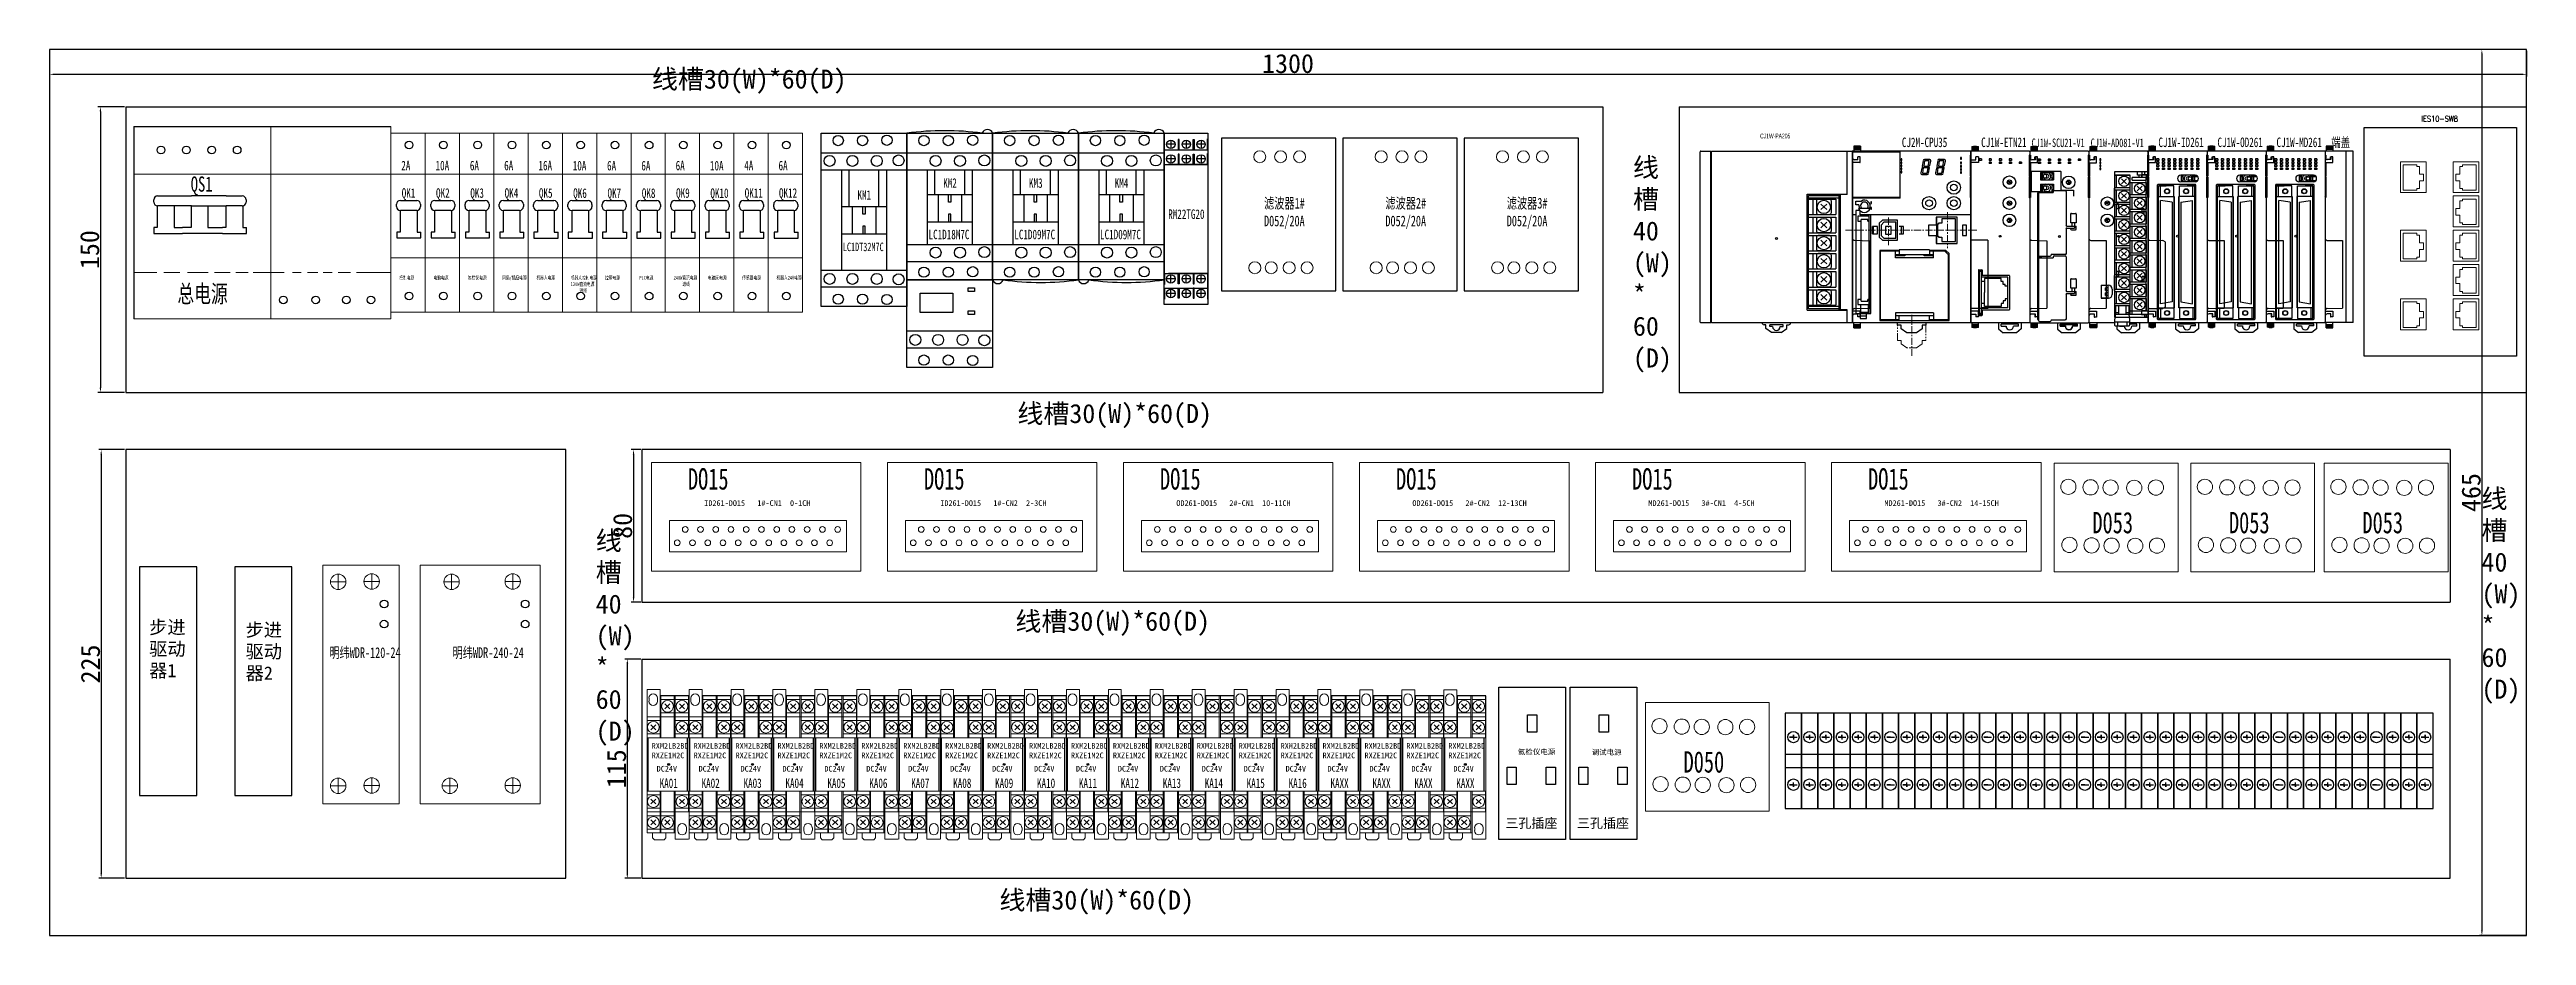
# Model space of a CAD drawing. Header units: millimetres. Extents: x -300 to 5587, y 233 to 3316.
# Drawn here: x 4188 to 5488, y 2559 to 3024 of the extents above; entities that cross this region are included whole.
import ezdxf
from ezdxf.enums import TextEntityAlignment as Align

# ---------------------------------------------------------------- set-up
doc = ezdxf.new("R2010")
doc.units = ezdxf.units.MM
doc.linetypes.add('CENTER', pattern=[2, 1.25, -0.25, 0.25, -0.25])
doc.linetypes.add('PHANTOM', pattern=[2.5, 1.25, -0.25, 0.25, -0.25, 0.25, -0.25])
for name, color, linetype in [('MISC', 2, 'Continuous'), ('Outline', 7, 'Continuous'), ('TEXT', 2, 'Continuous'), ('Z_OM_GAIKEI', 7, 'Continuous'), ('细实线层', 7, 'Continuous')]:
    doc.layers.add(name, color=color, linetype=linetype)
for name, color, linetype, lineweight in [('Z_OM_CENTER', 2, 'CENTER', 13), ('Z_OM_OUTLINE', 7, 'Continuous', 30), ('Z_OM_PHANTOM', 3, 'PHANTOM', 13)]:
    doc.layers.add(name, color=color, linetype=linetype, lineweight=lineweight)
doc.styles.add('BIGFONT', font='txt.shx', dxfattribs={"height": 2.2, "bigfont": 'bigfont'})
doc.styles.add('ST', font='', dxfattribs={"width": 0.8, "height": 300})
doc.styles.get("Standard").update_dxf_attribs({"font": ''})
doc.styles.add('WD', font='romans.shx', dxfattribs={"width": 0.8, "bigfont": 'gbcbig.shx'})
doc.styles.add('宋', font='', dxfattribs={"width": 0.7})
doc.styles.add('样式 0', font='')
doc.styles.add('样式 8', font='arial.ttf', dxfattribs={"width": 0.6, "height": 2.5})
doc.styles.get('ST').set_extended_font_data('SimSun')
doc.styles.get('Standard').set_extended_font_data('SimSun')
doc.styles.get('宋').set_extended_font_data('SimSun')
doc.styles.get('样式 0').set_extended_font_data('KaiTi_GB2312')
doc.dimstyles.new('ISO-25', dxfattribs={"dimtxt": 2.5, "dimasz": 2.5, "dimexe": 1.25, "dimexo": 0.625, "dimtad": 1, "dimtxsty": 'Standard', "dimcen": 2.5, "dimadec": 0, "dimazin": 0, "dimtfac": 1, "dimtmove": 0, "dimatfit": 3, "dimfxl": 1, "dimarcsym": 0})

msp = doc.modelspace()

# ---------------------------------------------------------------- texts
at = {"color": 0, "lineweight": -2}
for s, p in [('步进', (4239.891, 2716.99)), ('步进', (4290.501, 2715.629)), ('驱动', (4239.891, 2705.634)), ('驱动', (4290.501, 2704.273)), ('器1', (4239.891, 2694.279)), ('器2', (4290.501, 2692.918))]:
    msp.add_text(s, height=7, dxfattribs=at).set_placement(p)
at = {"lineweight": 0, "char_height": 10, "attachment_point": 1}
for s, insert, width in [('线槽30(W)*60(D)', (4503.749, 3013.205), 120.02374), ('线槽40\\P(W)\\P*\\P60\\P(D)', (5018.629, 2966.837), 13.79767), ('线槽30(W)*60(D)', (4695.547, 2837.671), 120.02374), ('线槽40\\P(W)\\P*\\P60\\P(D)', (5463.985, 2793.005), 13.79767), ('线槽40\\P(W)\\P*\\P60\\P(D)', (4474.232, 2770.991), 13.79767), ('线槽30(W)*60(D)', (4694.518, 2728.629), 120.02374), ('线槽30(W)*60(D)', (4686.115, 2582.317), 120.02374)]:
    msp.add_mtext(s, dxfattribs=dict(at, insert=insert, width=width))
at = {"lineweight": 0, "attachment_point": 1, "style": '宋'}
for s, insert, char_height, width in [('滤波器1#\\PD052/20A', (4825.021, 2945.872), 5.6, 24.50509), ('滤波器2#\\PD052/20A', (4888.713, 2945.872), 5.6, 24.50509), ('滤波器3#\\PD052/20A', (4952.406, 2945.872), 5.6, 24.50509), ('控制电源', (4371.133, 2904.977), 2, 14.95364), ('电脑电源', (4389.133, 2904.977), 2, 14.95364), ('氦检仪电源', (4407.133, 2904.977), 2, 10.15364), ('风扇/插座电源', (4425.133, 2904.977), 2, 13.6203), ('机器人电源', (4443.133, 2904.977), 2, 14.95364), ('机器人控制电源\\P{\\fSimSun|b0|i0|c134|p2;120W直流电源\\P    进线}', (4461.133, 2904.916), 2, 14.95364), ('拉带电源', (4479.133, 2904.916), 2, 14.95364), ('PLC电源', (4497.133, 2904.916), 2, 14.95364), ('240W直流电源\\P    进线', (4515.133, 2904.977), 2, 12.6341), ('电磁阀电源', (4533.133, 2904.916), 2, 14.95364), ('传感器电源', (4551.133, 2904.977), 2, 14.95364), ('机器人24V电源', (4569.133, 2904.977), 2, 14.95364), ('D053', (5259.767, 2781.009), 11.2, 74.37029), ('D053', (5331.442, 2781.009), 11.2, 74.37029), ('D053', (5401.484, 2781.009), 11.2, 74.37029), ('明纬WDR-120-24 ', (4334.457, 2709.975), 5.6, 37.18515), ('明纬WDR-240-24 ', (4399.109, 2709.975), 5.6, 37.18515), ('D050', (5045.184, 2655.41), 11.2, 74.37029)]:
    msp.add_mtext(s, dxfattribs=dict(at, insert=insert, char_height=char_height, width=width))
at = {"color": 0, "lineweight": -2, "char_height": 3, "width": 61.03402, "attachment_point": 1}
for s, insert in [('ID261-DO15   1#-CN1  0-1CH               ', (4531.213, 2787.155)), ('{\\fSimSun|b0|i0|c134|p2;ID261-DO15   1#-CN2  2-3CH }              ', (4655.093, 2787.155)), ('{\\fSimSun|b0|i0|c134|p2;OD261-DO15   2#-CN1  10-11CH}              ', (4778.973, 2787.155)), ('{\\fSimSun|b0|i0|c134|p2;OD261-DO15   2#-CN2  12-13CH}              ', (4902.853, 2787.155)), ('{\\fSimSun|b0|i0|c134|p2;MD261-DO15   3#-CN1  4-5CH }              ', (5026.733, 2787.155)), ('{\\fSimSun|b0|i0|c134|p2;MD261-DO15   3#-CN2  14-15CH}             ', (5150.613, 2787.155))]:
    msp.add_mtext(s, dxfattribs=dict(at, insert=insert))
at = {"layer": 'MISC', "color": 0, "char_height": 2.8, "attachment_point": 1, "style": '样式 0'}
for s, insert, width in [('氦检仪电源', (4958.25, 2656.496), 20.70513), ('调试电源', (4996.952, 2656.332), 16.56425)]:
    msp.add_mtext(s, dxfattribs=dict(at, insert=insert, width=width))
at = {"layer": 'TEXT', "color": 0, "style": 'ST', "width": 0.7}
for s, height, p in [('CJ2M-CPU35', 5, (5159.776, 2972.517)), ('CJ1W-ETN21', 5, (5201.405, 2972.517)), ('CJ1W-SCU21-V1', 4.5, (5227.857, 2972.515)), ('CJ1W-AD081-V1', 4.5, (5258.857, 2972.514)), ('CJ1W-ID261 ', 5, (5294.405, 2972.517)), ('CJ1W-OD261', 5, (5325.405, 2972.517)), ('CJ1W-MD261', 5, (5356.405, 2972.517)), ('端盖', 5, (5385.189, 2972.517)), ('2A', 5, (4372.195, 2960.331)), ('10A', 5, (4390.195, 2960.331)), ('6A', 5, (4408.195, 2960.331)), ('6A', 5, (4426.195, 2960.331)), ('16A', 5, (4444.195, 2960.331)), ('10A', 5, (4462.195, 2960.27)), ('6A', 5, (4480.195, 2960.27)), ('6A', 5, (4498.195, 2960.27)), ('6A', 5, (4516.195, 2960.331)), ('10A', 5, (4534.195, 2960.27)), ('4A', 5, (4552.195, 2960.331)), ('6A', 5, (4570.195, 2960.331)), ('QS1', 8, (4261.713, 2949.112)), ('KM2', 5, (4656.633, 2951.139)), ('KM3', 5, (4701.633, 2951.139)), ('KM4', 5, (4746.633, 2951.139)), ('QK1', 5, (4372.428, 2945.902)), ('QK2', 5, (4390.428, 2945.902)), ('QK3', 5, (4408.428, 2945.902)), ('QK4', 5, (4426.428, 2945.902)), ('QK5', 5, (4444.428, 2945.902)), ('QK6', 5, (4462.428, 2945.841)), ('QK7', 5, (4480.428, 2945.841)), ('QK8', 5, (4498.428, 2945.841)), ('QK9', 5, (4516.428, 2945.902)), ('QK10', 5, (4534.428, 2945.841)), ('QK11', 5, (4552.428, 2945.902)), ('QK12', 5, (4570.428, 2945.902)), ('KM1', 5, (4611.633, 2944.863)), ('RM22TG20', 5, (4774.713, 2934.804)), ('LC1D18M7C', 5, (4648.947, 2924.159)), ('LC1D09M7C', 5, (4693.947, 2924.159)), ('LC1D09M7C', 5, (4738.947, 2924.159)), ('LC1DT32M7C', 4.5, (4603.947, 2917.883)), ('总电源', 9.216, (4254.693, 2890.922)), ('KA01', 5, (4507.794, 2636.15)), ('KA02', 5, (4529.794, 2636.15)), ('KA03', 5, (4551.826, 2636.15)), ('KA04', 5, (4573.826, 2636.15)), ('KA05', 5, (4595.826, 2636.15)), ('KA06', 5, (4617.826, 2636.149)), ('KA07', 5, (4639.826, 2636.149)), ('KA08', 5, (4661.859, 2636.149)), ('KA09', 5, (4683.859, 2636.149)), ('KA10', 5, (4705.859, 2636.149)), ('KA11', 5, (4727.859, 2636.149)), ('KA12', 5, (4749.859, 2636.149)), ('KA13', 5, (4771.891, 2636.149)), ('KA14', 5, (4793.891, 2636.148)), ('KA15', 5, (4815.891, 2636.148)), ('KA16', 5, (4837.891, 2636.148)), ('KAXX', 5, (4859.891, 2636.148)), ('KAXX', 5, (4881.924, 2636.148)), ('KAXX', 5, (4903.924, 2636.148)), ('KAXX', 5, (4925.924, 2636.148))]:
    msp.add_text(s, height=height, dxfattribs=at).set_placement(p)

# ---------------------------------------------------------------- blocks, each defined once
blk = doc.blocks.new('*D62')
at = {"color": 0, "lineweight": -2, "transparency": 16777216}
for p, q in [((4187.6, 3023.1), (4187.6, 3009.5)), ((5487.6, 3023.1), (5487.6, 3009.5)), ((4190.1, 3010.7), (5485.1, 3010.7))]:
    blk.add_line(p, q, dxfattribs=at)
at = {"color": 0, "transparency": 16777216}
for points in [[(4190.1, 3011.1), (4190.1, 3010.3), (4187.6, 3010.7)], [(5485.1, 3010.3), (5485.1, 3011.1), (5487.6, 3010.7)]]:
    blk.add_solid(points, dxfattribs=at)
at = {"layer": 'Defpoints', "color": 0, "transparency": 16777216}
for p in [(4187.6, 3023.7), (5487.6, 3023.7), (5487.6, 3010.7)]:
    blk.add_point(p, dxfattribs=at)
at = {"color": 0, "transparency": 16777216, "insert": (4837.6, 3016.3), "char_height": 3, "attachment_point": 5}
blk.add_mtext('{\\H3.333333x;1300}', dxfattribs=at)
blk = doc.blocks.new('*D63')
at = {"color": 0, "lineweight": -2, "transparency": 16777216}
for p, q in [((5487, 3023.7), (5462.9, 3023.7)), ((5464.2, 3021.2), (5464.2, 2561.2)), ((5487, 2558.7), (5462.9, 2558.7))]:
    blk.add_line(p, q, dxfattribs=at)
at = {"color": 0, "transparency": 16777216}
for points in [[(5464.6, 3021.2), (5463.8, 3021.2), (5464.2, 3023.7)], [(5463.8, 2561.2), (5464.6, 2561.2), (5464.2, 2558.7)]]:
    blk.add_solid(points, dxfattribs=at)
at = {"layer": 'Defpoints', "color": 0, "transparency": 16777216}
for p in [(5487.6, 3023.7), (5464.2, 2558.7), (5487.6, 2558.7)]:
    blk.add_point(p, dxfattribs=at)
at = {"color": 0, "transparency": 16777216, "insert": (5458.6, 2791.2), "char_height": 3, "attachment_point": 5, "rotation": 90}
blk.add_mtext('{\\H3.333333x;465}', dxfattribs=at)
blk = doc.blocks.new('*D64')
at = {"color": 0, "lineweight": -2, "transparency": 16777216}
for p, q in [((4227, 2993.7), (4213, 2993.7)), ((4214.3, 2991.2), (4214.3, 2846.2)), ((4227, 2843.7), (4213, 2843.7))]:
    blk.add_line(p, q, dxfattribs=at)
at = {"color": 0, "transparency": 16777216}
for points in [[(4214.7, 2991.2), (4213.9, 2991.2), (4214.3, 2993.7)], [(4213.9, 2846.2), (4214.7, 2846.2), (4214.3, 2843.7)]]:
    blk.add_solid(points, dxfattribs=at)
at = {"layer": 'Defpoints', "color": 0, "transparency": 16777216}
for p in [(4227.6, 2993.7), (4214.3, 2843.7), (4227.6, 2843.7)]:
    blk.add_point(p, dxfattribs=at)
at = {"color": 0, "transparency": 16777216, "insert": (4208.7, 2918.7), "char_height": 2.5, "attachment_point": 5, "rotation": 90}
blk.add_mtext('{\\H4x;150}', dxfattribs=at)
blk = doc.blocks.new('CJ1W-PA205R')
at = {"layer": 'Z_OM_GAIKEI'}
for p, q in [((0, 0.3), (0, 89.7)), ((0.3, 90), (5.5, 90)), ((5.5, 0.3), (5.5, 90)), ((5.5, 90), (5.5, 89.9)), ((5.5, 0), (5.5, 90)), ((5.5, 89.9), (5.5, 89.7)), ((5.5, 89.7), (5.5, 89.9)), ((5.5, 89.7), (6, 89.7)), ((6, 89.9), (6, 90)), ((6, 90), (79.7, 90)), ((6, 89.7), (6, 89.9)), ((6, 89.9), (6, 89.7)), ((6, 0.3), (6, 89.7)), ((6, 0.3), (6, 89.7)), ((38, 90), (38.1, 90)), ((77.1, 89.7), (77.1, 90)), ((77.1, 89.7), (77.1, 90)), ((77.1, 67.5), (77.1, 89.7)), ((77.1, 67.3), (77.1, 89.7)), ((80, 0.3), (80, 89.7)), ((83.8, 84), (80, 84)), ((82.7, 85.5), (81, 85.5)), ((83.8, 87), (82.7, 87)), ((82.7, 85.5), (82.7, 87)), ((84, 84.2), (84, 86.8)), ((56.2, 67.5), (77.1, 67.5)), ((56.2, 6.5), (56.2, 67.5)), ((56.9, 66.7), (72.9, 66.7)), ((56.9, 7.3), (56.9, 66.7)), ((56.9, 65.5), (72.9, 65.5)), ((72.9, 6.5), (72.9, 67.5)), ((73.9, 67.3), (73.6, 67)), ((73.6, 6.9), (73.6, 67)), ((77.1, 67.3), (73.9, 67.3)), ((56.9, 64.8), (71.2, 64.8)), ((56.9, 56.7), (71.2, 56.7)), ((56.9, 55.3), (71.2, 55.3)), ((59.2, 64.8), (59.2, 56.7)), ((59.2, 55.3), (59.2, 47.2)), ((61, 63.7), (61, 57.8)), ((61, 54.2), (61, 48.3)), ((67.9, 64.7), (62, 64.7)), ((62, 56.8), (67.9, 56.8)), ((67.9, 55.2), (62, 55.2)), ((63.4, 59.3), (66.4, 62.2)), ((63.4, 62.2), (66.4, 59.3)), ((63.4, 49.8), (66.4, 52.7)), ((63.4, 52.7), (66.4, 49.8)), ((68.9, 57.8), (68.9, 63.7)), ((68.9, 48.3), (68.9, 54.2)), ((71.2, 64.8), (71.2, 56.7)), ((71.2, 55.3), (71.2, 47.2)), ((56.9, 47.2), (71.2, 47.2)), ((56.9, 45.8), (71.2, 45.8)), ((59.2, 45.8), (59.2, 37.7)), ((61, 44.7), (61, 38.8)), ((62, 47.3), (67.9, 47.3)), ((67.9, 45.7), (62, 45.7)), ((63.4, 40.3), (66.4, 43.2)), ((63.4, 43.2), (66.4, 40.3)), ((68.9, 38.8), (68.9, 44.7)), ((71.2, 45.8), (71.2, 37.7)), ((81, 43.2), (89, 43)), ((81, 43.2), (81, 43.2)), ((89, 43), (89, 7.6)), ((56.9, 37.7), (71.2, 37.7)), ((56.9, 36.3), (71.2, 36.3)), ((56.9, 28.2), (71.2, 28.2)), ((56.9, 26.8), (71.2, 26.8)), ((59.2, 36.3), (59.2, 28.2)), ((59.2, 26.8), (59.2, 18.7)), ((61, 35.2), (61, 29.3)), ((62, 37.8), (67.9, 37.8)), ((67.9, 36.2), (62, 36.2)), ((62, 28.3), (67.9, 28.3)), ((67.9, 26.7), (62, 26.7)), ((63.4, 30.8), (66.4, 33.7)), ((63.4, 33.7), (66.4, 30.8)), ((68.9, 29.3), (68.9, 35.2)), ((71.2, 36.3), (71.2, 28.2)), ((71.2, 26.8), (71.2, 18.7)), ((56.9, 18.7), (71.2, 18.7)), ((56.9, 17.3), (71.2, 17.3)), ((59.2, 17.3), (59.2, 9.2)), ((61, 25.7), (61, 19.8)), ((61, 16.2), (61, 10.3)), ((62, 18.8), (67.9, 18.8)), ((67.9, 17.2), (62, 17.2)), ((63.4, 21.3), (66.4, 24.2)), ((63.4, 24.2), (66.4, 21.3)), ((63.4, 11.8), (66.4, 14.7)), ((63.4, 14.7), (66.4, 11.8)), ((68.9, 19.8), (68.9, 25.7)), ((68.9, 10.3), (68.9, 16.2)), ((71.2, 17.3), (71.2, 9.2)), ((0.3, 0), (5.5, 0)), ((4, 0), (4.2, 0)), ((4.2, 0), (5.5, 0)), ((5.5, 0.1), (5.5, 0.3)), ((5.5, 0.3), (5.5, 0)), ((5.5, 0.3), (6, 0.3)), ((5.5, 0), (5.5, 0.1)), ((6, 0.3), (6, 0.1)), ((6, 0.1), (6, 0.3)), ((6, 0.1), (6, 0)), ((6, 0), (79.7, 0)), ((32.5, -0.1), (32.5, 0)), ((47.5, -0.1), (47.5, 0)), ((56.2, 6.5), (77.1, 6.5)), ((56.9, 9.2), (71.2, 9.2)), ((72.9, 8.4), (56.9, 8.4)), ((72.9, 7.3), (56.9, 7.3)), ((62, 9.3), (67.9, 9.3)), ((73.9, 6.7), (73.6, 6.9)), ((77.1, 6.7), (73.9, 6.7)), ((77.1, 0), (77.1, 6.7)), ((77.1, 0.3), (77.1, 6.5)), ((77.1, 0), (77.1, 0.3)), ((77.1, 0), (77.1, 0.3)), ((83.8, 6), (80, 6)), ((81, 7.4), (89, 7.6)), ((81, 7.4), (81, 7.4)), ((82.7, 4.5), (81, 4.5)), ((82.7, 3), (82.7, 4.5)), ((83.8, 3), (82.7, 3)), ((84, 3.2), (84, 5.8)), ((34.5, -1.1), (33.5, -1.1)), ((34.5, -3.1), (34.5, -1.1)), ((37.5, -5.1), (34.5, -3.1)), ((36.5, -2.1), (36.5, -1.1)), ((43.5, -1.1), (36.5, -1.1)), ((38, -2.1), (36.5, -2.1)), ((42.5, -5.1), (37.5, -5.1)), ((42, -2.1), (43.5, -2.1)), ((42.5, -5.1), (45.5, -3.1)), ((43.5, -2.1), (43.5, -1.1)), ((45.5, -3.1), (45.5, -1.1)), ((45.5, -1.1), (46.5, -1.1))]:
    blk.add_line(p, q, dxfattribs=at)
for centre, radius in [((64.9, 60.7), 3.5), ((64.9, 51.2), 3.5), ((40, 44.2), 0.5), ((64.9, 41.7), 3.5), ((64.9, 32.2), 3.5), ((64.9, 22.8), 3.5), ((64.9, 13.3), 3.5)]:
    blk.add_circle(centre, radius, dxfattribs=at)
for centre, radius, start, end in [((0.3, 89.7), 0.3, 90.5171, 178.493), ((79.7, 89.7), 0.3, 0.0073, 89.9933), ((81, 86.5), 1, 182.1937, 270.5228), ((83.8, 86.8), 0.2, 0.0061, 89.9925), ((83.8, 84.2), 0.2, 269.9992, 0.0008), ((62, 63.7), 1, 90, 180), ((62, 57.8), 1, 180, 270), ((62, 54.2), 1, 90, 180), ((67.9, 63.7), 1, 0, 90), ((67.9, 57.8), 1, 270, 0), ((67.9, 54.2), 1, 0, 90), ((62, 48.3), 1, 180, 270), ((62, 44.7), 1, 90, 180), ((67.9, 48.3), 1, 270, 0), ((67.9, 44.7), 1, 0, 90), ((81, 44.2), 1, 180, 269), ((62, 38.8), 1, 180, 270), ((62, 35.2), 1, 90, 180), ((62, 29.3), 1, 180, 270), ((62, 25.7), 1, 90, 180), ((67.9, 38.8), 1, 270, 0), ((67.9, 35.2), 1, 0, 90), ((67.9, 29.3), 1, 270, 0), ((67.9, 25.7), 1, 0, 90), ((62, 19.8), 1, 180, 270), ((62, 16.2), 1, 90, 180), ((67.9, 19.8), 1, 270, 0), ((67.9, 16.2), 1, 0, 90), ((0.3, 0.3), 0.3, 181.507, 269.4829), ((62, 10.3), 1, 180, 270), ((67.9, 10.3), 1, 270, 0), ((79.7, 0.3), 0.3, 270.007, 359.9921), ((81, 6.4), 1, 90.9994, 180.0007), ((81, 3.5), 1, 89.7386, 177.8063), ((83.8, 5.8), 0.2, 359.9998, 90.0002), ((83.8, 3.2), 0.2, 270.0066, 359.9946), ((33.5, -0.1), 1, 180, 270), ((40, -2.1), 2, 180, 0), ((46.5, -0.1), 1, 270, 0)]:
    blk.add_arc(centre, radius, start, end, dxfattribs=at)
at = {"linetype": 'Continuous', "style": 'BIGFONT'}
blk.add_attdef('CJ1W-PA205R', (31.4, 96), '', height=2.2, dxfattribs=at)
blk = doc.blocks.new('CJ2M-PU35')
at = {"layer": 'Z_OM_CENTER', "ltscale": 3}
for p, q in [((18.8, 55.1), (18.8, 40.7)), ((49.8, 57.9), (49.8, 39.1)), ((-3.8, 48.5), (65.2, 48.5)), ((31, 4.1), (31, -17.5))]:
    blk.add_line(p, q, dxfattribs=at)
at = {"layer": 'Z_OM_OUTLINE'}
for p, q in [((0.6, 92.7), (0.6, 90)), ((4.1, 92.7), (0.6, 92.7)), ((4.1, 92.1), (0.6, 92.1)), ((4.1, 91.7), (0.6, 91.7)), ((4.1, 91.3), (0.6, 91.3)), ((4.1, 92.7), (4.1, 90)), ((0, 90), (0, 0)), ((62, 90), (0, 90)), ((24.9, 89.5), (0, 89.5)), ((4.1, 90.9), (0.6, 90.9)), ((24.9, 65.6), (24.9, 90)), ((24.9, 88.6), (25, 88.6)), ((25, 88.2), (24.9, 88.2)), ((25, 86.8), (24.9, 86.8)), ((25, 65.3), (25, 90)), ((25.9, 85.9), (25.5, 85.9)), ((25.5, 85.9), (25.5, 85.1)), ((25.5, 85.1), (25.9, 85.1)), ((25.9, 84.3), (25.5, 84.3)), ((25.5, 84.3), (25.5, 83.5)), ((25.5, 83.5), (25.9, 83.5)), ((25.9, 82.7), (25.5, 82.7)), ((25.5, 82.7), (25.5, 81.9)), ((25.5, 81.9), (25.9, 81.9)), ((25.9, 81.1), (25.5, 81.1)), ((25.5, 81.1), (25.5, 80.3)), ((25.5, 80.3), (25.9, 80.3)), ((25.9, 79.5), (25.5, 79.5)), ((25.5, 79.5), (25.5, 78.7)), ((25.5, 78.7), (25.9, 78.7)), ((25.9, 85.1), (25.9, 85.9)), ((25.9, 83.5), (25.9, 84.3)), ((25.9, 81.9), (25.9, 82.7)), ((25.9, 80.3), (25.9, 81.1)), ((25.9, 78.7), (25.9, 79.5)), ((36.3, 81), (35.8, 78.6)), ((36.9, 81.7), (36.3, 81)), ((37, 85), (36.5, 82.2)), ((36.5, 82.2), (36.9, 81.7)), ((37.1, 81.3), (36.6, 78.5)), ((36.6, 78.5), (39.1, 78.5)), ((39.6, 81.3), (37.1, 81.3)), ((37.8, 84.9), (37.3, 82.1)), ((37.3, 82.1), (39.7, 82.1)), ((40.2, 85.7), (37.8, 85.7)), ((40.2, 84.9), (37.8, 84.9)), ((39.1, 78.5), (39.6, 81.3)), ((39.7, 82.1), (40.2, 84.9)), ((39.8, 78.4), (40.4, 81.2)), ((39.9, 81.7), (40.6, 82.4)), ((40.4, 81.2), (39.9, 81.7)), ((40.6, 82.4), (41, 84.8)), ((44, 81), (43.5, 78.6)), ((44.6, 81.7), (44, 81)), ((44.7, 85), (44.2, 82.2)), ((44.2, 82.2), (44.6, 81.7)), ((44.8, 81.3), (44.3, 78.5)), ((44.3, 78.5), (46.8, 78.5)), ((47.3, 81.3), (44.8, 81.3)), ((45.5, 84.9), (45, 82.1)), ((45, 82.1), (47.4, 82.1)), ((47.9, 85.7), (45.5, 85.7)), ((47.9, 84.9), (45.5, 84.9)), ((46.8, 78.5), (47.3, 81.3)), ((47.4, 82.1), (47.9, 84.9)), ((47.5, 78.4), (48.1, 81.2)), ((47.6, 81.7), (48.3, 82.4)), ((48.1, 81.2), (47.6, 81.7)), ((48.3, 82.4), (48.7, 84.8)), ((57.2, 86.6), (56.7, 86.6)), ((56.7, 86.6), (56.7, 85.8)), ((56.7, 85.8), (57.2, 85.8)), ((56.7, 84.2), (56.7, 83.5)), ((57.2, 84.2), (56.7, 84.2)), ((56.7, 83.5), (57.2, 83.5)), ((56.7, 82.4), (56.7, 81.6)), ((57.2, 82.4), (56.7, 82.4)), ((56.7, 81.6), (57.2, 81.6)), ((56.7, 80.8), (56.7, 80)), ((57.2, 80.8), (56.7, 80.8)), ((56.7, 80), (57.2, 80)), ((56.7, 79.2), (56.7, 78.4)), ((57.2, 79.2), (56.7, 79.2)), ((56.7, 78.4), (57.2, 78.4)), ((57.2, 85.8), (57.2, 86.6)), ((57.2, 83.5), (57.2, 84.2)), ((57.2, 81.6), (57.2, 82.4)), ((57.2, 80), (57.2, 80.8)), ((57.2, 78.4), (57.2, 79.2)), ((62, 0), (62, 90)), ((62, 85.5), (64.7, 85.5)), ((66, 84), (62, 84)), ((64.7, 85.5), (64.7, 87)), ((66, 87), (64.7, 87)), ((66, 87), (66, 84)), ((24.9, 65.6), (0, 65.6)), ((25, 65.3), (0, 65.3)), ((1.5, 65.6), (1.5, 65.3)), ((8.5, 65.3), (8.5, 65.6)), ((9.5, 65.6), (9.5, 65.3)), ((17.5, 65.3), (17.5, 65.6)), ((18.5, 65.6), (18.5, 65.3)), ((19.5, 65.3), (19.5, 65.6)), ((24.4, 65.6), (24.4, 65.3)), ((24.5, 65.3), (24.5, 65.6)), ((36.6, 77.7), (39.1, 77.7)), ((44.3, 77.7), (46.8, 77.7)), ((0, 56.8), (1.6, 56.8)), ((1.6, 58.8), (1.6, 4.8)), ((3.9, 58.8), (1.6, 58.8)), ((1.7, 61.9), (1.7, 63.8)), ((1.7, 63.8), (4.6, 63.8)), ((3.3, 61.9), (1.7, 61.9)), ((2.7, 55.9), (2.7, 53.2)), ((8.5, 55.9), (2.7, 55.9)), ((2.7, 53.2), (4.5, 53.2)), ((9.3, 59.9), (3.1, 59.9)), ((3.9, 56.6), (3.9, 58.8)), ((3.9, 56.8), (62, 56.8)), ((9.5, 56.6), (3.9, 56.6)), ((4.5, 11.2), (4.5, 54.2)), ((8, 54.2), (4.5, 54.2)), ((8, 53.2), (8, 54.2)), ((8, 53.2), (8.5, 53.2)), ((8.5, 56.6), (8.5, 4.8)), ((9.9, 63.4), (9.5, 63.4)), ((9.5, 63.4), (9.5, 62.5)), ((9.5, 62.5), (9.9, 62.5)), ((9.5, 60.4), (9.5, 59.6)), ((9.9, 60.4), (9.5, 60.4)), ((9.5, 59.6), (9.9, 59.6)), ((9.5, 4.8), (9.5, 56.6)), ((9.9, 62.5), (9.9, 63.4)), ((9.9, 59.6), (9.9, 60.4)), ((15.6, 53.8), (14, 52.2)), ((14, 52.2), (14, 44.8)), ((16.4, 52.7), (14.9, 51.2)), ((23.6, 53.8), (15.6, 53.8)), ((22.7, 52.7), (16.4, 52.7)), ((22.7, 44.3), (22.7, 52.7)), ((23.6, 43.2), (23.6, 53.8)), ((54.8, 55.4), (43.8, 55.4)), ((43.8, 55.4), (43.8, 51.2)), ((44, 55.4), (44, 41.6)), ((46.8, 52.2), (45.1, 52.2)), ((45.1, 52.2), (45.1, 51.7)), ((54, 54.5), (46.8, 54.5)), ((46.8, 54.5), (46.8, 52.2)), ((54, 42.5), (54, 54.5)), ((54.8, 41.6), (54.8, 55.4)), ((13.1, 50.4), (10.4, 50.4)), ((10.4, 46.6), (10.4, 50.4)), ((10.4, 46.6), (13.1, 46.6)), ((10.9, 46.6), (10.9, 50.4)), ((13.1, 46.6), (13.1, 50.4)), ((14, 44.8), (15.6, 43.2)), ((14.9, 51.2), (14.9, 45.8)), ((14.9, 45.8), (16.4, 44.3)), ((15.6, 43.2), (23.6, 43.2)), ((16.4, 44.3), (22.7, 44.3)), ((20.3, 50.5), (17.3, 50.5)), ((17.3, 50.5), (17.3, 46.5)), ((17.3, 46.5), (20.3, 46.5)), ((20.3, 46.5), (20.3, 50.5)), ((26.7, 50.4), (24.5, 50.4)), ((24.5, 46.6), (26.7, 46.6)), ((25.5, 50.4), (25.5, 46.6)), ((26.7, 46.6), (26.7, 50.4)), ((43.8, 51.2), (39.9, 51.2)), ((39.9, 51.2), (39.9, 45.8)), ((39.9, 45.8), (43.8, 45.8)), ((43.8, 45.8), (43.8, 41.6)), ((43.8, 41.6), (54.8, 41.6)), ((45.1, 51.7), (44.6, 51.7)), ((44.6, 51.7), (44.6, 45.3)), ((44.6, 45.3), (45.1, 45.3)), ((45.1, 45.3), (45.1, 44.8)), ((45.1, 44.8), (46.8, 44.8)), ((46.8, 44.8), (46.8, 42.5)), ((46.8, 42.5), (54, 42.5)), ((59.8, 51.2), (57.7, 51.2)), ((57.7, 51.2), (57.7, 45.8)), ((57.7, 45.8), (59.8, 45.8)), ((59.8, 45.8), (59.8, 51.2)), ((71, 43.2), (62, 43.2)), ((71, 43.2), (71, 7.4)), ((14.2, 37.9), (14.2, 1.2)), ((24.5, 37.9), (14.2, 37.9)), ((14.5, 37.5), (14.5, 1.6)), ((24.5, 37.5), (14.5, 37.5)), ((22.5, 34), (22.5, 37.5)), ((42.5, 35.5), (22.5, 35.5)), ((27.4, 35.1), (22.5, 35.1)), ((42.5, 34), (22.5, 34)), ((40.4, 38.2), (24.5, 38.2)), ((24.5, 38.2), (24.5, 35.5)), ((27.4, 35.5), (27.4, 35.1)), ((37.5, 35.1), (37.5, 35.5)), ((42.5, 35.1), (37.5, 35.1)), ((40.4, 38.2), (40.4, 35.5)), ((48.9, 37.9), (40.4, 37.9)), ((48.4, 37.5), (40.4, 37.5)), ((42.5, 34), (42.5, 37.5)), ((50.4, 35.5), (48.4, 37.5)), ((48.9, 37.9), (50.6, 36.2)), ((50.4, 1.6), (50.4, 35.5)), ((50.6, 1.2), (50.6, 36.2)), ((0, 0), (62, 0)), ((0.6, -2.7), (0.6, 0)), ((1.6, 4.8), (9.5, 4.8)), ((2.7, 12.2), (2.7, 9.5)), ((4.5, 12.2), (2.7, 12.2)), ((2.7, 9.5), (8.5, 9.5)), ((4, 4.4), (4, 2.1)), ((7.2, 3.4), (4, 3.4)), ((4, 2.1), (7.2, 2.1)), ((4.1, -2.7), (4.1, 0)), ((4.2, 9.3), (4.2, 5.5)), ((8.3, 9.3), (4.2, 9.3)), ((4.2, 5.5), (8.3, 5.5)), ((4.5, 11.2), (8, 11.2)), ((7.2, 2.1), (7.2, 4.4)), ((8.5, 12.2), (8, 12.2)), ((8, 11.2), (8, 12.2)), ((8.3, 5.5), (8.3, 9.3)), ((14.2, 1.2), (24.5, 1.2)), ((14.5, 1.6), (24.5, 1.6)), ((42.5, 5.1), (22.5, 5.1)), ((22.5, 5.1), (22.5, 1.6)), ((42.5, 3.6), (22.5, 3.6)), ((23.5, -1.4), (23.5, 0)), ((24.5, 0.9), (24.5, 3.6)), ((40.4, 0.9), (24.5, 0.9)), ((38.5, 0), (38.5, -1.4)), ((40.4, 0.9), (40.4, 3.6)), ((40.4, 1.6), (50.4, 1.6)), ((40.4, 1.2), (50.6, 1.2)), ((42.5, 5.1), (42.5, 1.6)), ((71, 7.4), (62, 7.4)), ((66, 6), (62, 6)), ((62, 4.5), (64.7, 4.5)), ((64.7, 4.5), (64.7, 3)), ((66, 3), (64.7, 3)), ((66, 3), (66, 6)), ((0.6, -0.9), (4.1, -0.9)), ((0.6, -1.3), (4.1, -1.3)), ((0.6, -1.7), (4.1, -1.7)), ((0.6, -2.1), (4.1, -2.1)), ((0.6, -2.7), (4.1, -2.7)), ((25.5, -1.4), (23.5, -1.4)), ((25.5, -3.2), (25.5, -1.4)), ((28.5, -5.4), (25.5, -3.2)), ((33.5, -5.4), (28.5, -5.4)), ((36.5, -3.2), (33.5, -5.4)), ((38.5, -1.4), (36.5, -1.4)), ((36.5, -1.4), (36.5, -3.2))]:
    blk.add_line(p, q, dxfattribs=at)
for centre, radius in [((40.1, 62.7), 3.5), ((53.1, 70.9), 3.5), ((53.1, 62.7), 3.5), ((53.1, 70.9), 1.75), ((40.1, 62.7), 1.75), ((53.1, 62.7), 1.75)]:
    blk.add_circle(centre, radius, dxfattribs=at)
for centre, radius, start, end in [((36.6, 78.5), 0.822, 171.7633, 268.2367), ((37.8, 84.9), 0.8, 90, 170), ((39.1, 78.5), 0.8, 270, 350), ((40.2, 84.9), 0.8, 350, 90), ((44.3, 78.5), 0.822, 171.7633, 268.2367), ((45.5, 84.9), 0.84, 92.2492, 167.7508), ((46.8, 78.5), 0.8, 270, 350), ((47.9, 84.9), 0.8, 350, 90), ((6.2, 61.3), 3.41, 205.2179, 334.7821), ((7.2, 61.5), 3.89, 174.3127, 204.4208), ((6.2, 61.3), 2, 313.3228, 226.6772), ((6.2, 61.3), 2.98, 331.7189, 122.6786)]:
    blk.add_arc(centre, radius, start, end, dxfattribs=at)
at = {"layer": 'Z_OM_PHANTOM', "ltscale": 3}
for p, q in [((23.5, -9.3), (23.5, -1.4)), ((25.5, -9.3), (23.5, -9.3)), ((25.5, -9.3), (25.5, -11.1)), ((28.5, -13.3), (25.5, -11.1)), ((36.5, -11.1), (33.5, -13.3)), ((36.5, -9.3), (36.5, -11.1)), ((38.5, -9.3), (36.5, -9.3)), ((38.5, -1.4), (38.5, -9.3)), ((33.5, -13.3), (28.5, -13.3))]:
    blk.add_line(p, q, dxfattribs=at)
blk = doc.blocks.new('CJ1W-ETN21')
at = {"layer": 'Z_OM_GAIKEI'}
for p, q in [((0.5, 92.5), (4, 92.5)), ((0.5, 92.5), (0.5, 92.1)), ((0.5, 92.1), (4, 92.1)), ((0.5, 92.1), (0.5, 91.7)), ((0.5, 91.7), (4, 91.7)), ((0.5, 91.7), (0.5, 91.3)), ((0.5, 91.3), (4, 91.3)), ((0.5, 91.3), (0.5, 90.9)), ((1.5, 92.7), (1.5, 92.5)), ((1.5, 92.7), (3.1, 92.7)), ((2.1, 92.7), (2.1, 92.5)), ((2.5, 92.7), (2.5, 92.5)), ((3.1, 92.7), (3.1, 92.5)), ((4, 92.1), (4, 92.5)), ((4, 91.7), (4, 92.1)), ((4, 91.3), (4, 91.7)), ((4, 90.9), (4, 91.3)), ((-0.3, 87.9), (-0.3, 77)), ((0, 87.9), (-0.3, 87.9)), ((0, 89.7), (0, 0.3)), ((30.7, 90), (0.3, 90)), ((0.5, 90.9), (4, 90.9)), ((0.5, 90.9), (0.5, 90)), ((4, 90), (4, 90.9)), ((5.6, 85.9), (4.4, 85.9)), ((4.4, 85.9), (4.4, 85.1)), ((5.6, 85.1), (4.4, 85.1)), ((5.6, 85.9), (5.6, 85.1)), ((10.8, 85.9), (9.6, 85.9)), ((9.6, 85.9), (9.6, 85.1)), ((10.8, 85.1), (9.6, 85.1)), ((10.8, 84.3), (9.6, 84.3)), ((9.6, 84.3), (9.6, 83.5)), ((10.8, 83.5), (9.6, 83.5)), ((10.8, 85.9), (10.8, 85.1)), ((10.8, 84.3), (10.8, 83.5)), ((16.1, 85.9), (14.9, 85.9)), ((14.9, 85.9), (14.9, 85.1)), ((16.1, 85.1), (14.9, 85.1)), ((16.1, 84.3), (14.9, 84.3)), ((14.9, 84.3), (14.9, 83.5)), ((16.1, 83.5), (14.9, 83.5)), ((16.1, 85.9), (16.1, 85.1)), ((16.1, 84.3), (16.1, 83.5)), ((21.3, 85.9), (20.1, 85.9)), ((20.1, 85.9), (20.1, 85.1)), ((21.3, 85.1), (20.1, 85.1)), ((21.3, 84.3), (20.1, 84.3)), ((20.1, 84.3), (20.1, 83.5)), ((21.3, 83.5), (20.1, 83.5)), ((21.3, 85.9), (21.3, 85.1)), ((21.3, 84.3), (21.3, 83.5)), ((26.6, 84.3), (25.4, 84.3)), ((25.4, 84.3), (25.4, 83.5)), ((26.6, 83.5), (25.4, 83.5)), ((26.6, 84.3), (26.6, 83.5)), ((31, 89.7), (31, 0.3)), ((31.2, 87.9), (31, 87.5)), ((31, 87.9), (31.3, 87.9)), ((31, 84), (35, 84)), ((31, 84), (35, 84)), ((31.3, 87.9), (31.3, 85.8)), ((31.3, 84), (31.3, 77)), ((34, 85.5), (32, 85.5)), ((34, 85.5), (32, 85.5)), ((33.7, 85.5), (33.7, 87)), ((33.7, 87), (34, 87)), ((33.7, 87), (34, 87)), ((33.7, 85.5), (33.7, 87)), ((35, 87), (34, 87)), ((35, 87), (34, 87)), ((34, 87), (34, 85.5)), ((34, 87), (34, 85.5)), ((35, 84), (35, 87)), ((35, 84), (35, 87)), ((-0.3, 77), (0, 77)), ((-0.3, 76.5), (-0.3, 65.6)), ((-0.3, 76.5), (0, 76.5)), ((0, 65.6), (-0.3, 65.6)), ((-0.2, 65.6), (0, 66)), ((-0.1, 77), (-0.1, 76.5)), ((19.2, 73.9), (20.1, 74.3)), ((19.2, 73.5), (20.1, 73.1)), ((20.1, 74.3), (20.1, 73.9)), ((20.1, 73.9), (21.5, 73.9)), ((20.1, 73.5), (21.5, 73.5)), ((20.1, 73.1), (20.1, 73.5)), ((31.3, 77), (31, 77)), ((31.3, 76.5), (31, 76.5)), ((31.2, 65.6), (31, 66)), ((31, 65.6), (31.3, 65.6)), ((31.1, 77), (31.1, 76.5)), ((31.3, 76.5), (31.3, 65.6)), ((19.2, 62.9), (20.1, 63.3)), ((19.2, 62.5), (20.1, 62.1)), ((19.2, 53.9), (20.1, 54.3)), ((19.2, 53.5), (20.1, 53.1)), ((20.1, 63.3), (20.1, 62.9)), ((20.1, 62.9), (21.5, 62.9)), ((20.1, 62.1), (20.1, 62.5)), ((20.1, 62.5), (21.5, 62.5)), ((20.1, 54.3), (20.1, 53.9)), ((20.1, 53.9), (21.5, 53.9)), ((20.1, 53.1), (20.1, 53.5)), ((20.1, 53.5), (21.5, 53.5)), ((32, 43.2), (40, 43)), ((40, 43), (40, 7.6)), ((40, 42.4), (40, 25.3)), ((4, 27.6), (4, 4)), ((4.2, 27.8), (5.8, 27.8)), ((4.5, 27.8), (4.5, 3.8)), ((5.5, 27.3), (4.5, 27.3)), ((5.5, 26.8), (4.5, 26.8)), ((5.5, 27.8), (5.5, 3.8)), ((6, 27.6), (6, 24.9)), ((5.5, 23.9), (5.5, 7.7)), ((19.5, 23.9), (5.5, 23.9)), ((7.2, 21.6), (5.5, 21.6)), ((6, 24.9), (20.2, 24.9)), ((7.2, 23.1), (7.2, 15.8)), ((16, 23.1), (7.2, 23.1)), ((7.2, 8.5), (7.2, 15.8)), ((16, 21.6), (16, 23.1)), ((17, 21.6), (16, 21.6)), ((17, 20.1), (17, 21.6)), ((18, 20.1), (17, 20.1)), ((18, 19.1), (18, 20.1)), ((19.5, 19.1), (18, 19.1)), ((19.5, 19.1), (18, 19.1)), ((19.5, 7.7), (19.5, 23.9)), ((20.4, 24.6), (20.4, 6.9)), ((40, 25.3), (40, 8.2)), ((0.3, 0), (30.7, 0)), ((0.5, 0), (0.5, -0.9)), ((4, -0.9), (4, 0)), ((4.2, 3.8), (5.8, 3.8)), ((5.5, 4.8), (4.5, 4.8)), ((5.5, 4.3), (4.5, 4.3)), ((7.2, 10), (5.5, 10)), ((19.5, 7.7), (5.5, 7.7)), ((6, 6.8), (20.2, 6.8)), ((6, 6.8), (6, 4)), ((16, 8.5), (7.2, 8.5)), ((14.5, 0), (14.5, -3.3)), ((17, 10), (16, 10)), ((16, 10), (16, 8.5)), ((17, 11.5), (17, 10)), ((18, 11.5), (17, 11.5)), ((19.5, 12.5), (18, 12.5)), ((18, 12.5), (18, 11.5)), ((19.5, 12.5), (18, 12.5)), ((26.5, 0), (26.5, -3.3)), ((31, 6), (35, 6)), ((31, 6), (35, 6)), ((32, 7.4), (40, 7.6)), ((34, 4.5), (32, 4.5)), ((34, 4.5), (32, 4.5)), ((33.7, 4.5), (33.7, 3)), ((33.7, 4.5), (33.7, 3)), ((33.7, 3), (34, 3)), ((33.7, 3), (34, 3)), ((34, 3), (34, 4.5)), ((34, 3), (34, 4.5)), ((35, 3), (34, 3)), ((35, 3), (34, 3)), ((35, 6), (35, 3)), ((35, 6), (35, 3)), ((4, -0.9), (0.5, -0.9)), ((0.5, -0.9), (0.5, -1.3)), ((4, -1.3), (0.5, -1.3)), ((0.5, -1.3), (0.5, -1.7)), ((4, -1.7), (0.5, -1.7)), ((0.5, -1.7), (0.5, -2.1)), ((4, -2.1), (0.5, -2.1)), ((0.5, -2.1), (0.5, -2.5)), ((4, -2.5), (0.5, -2.5)), ((1.5, -2.7), (1.5, -2.5)), ((3.1, -2.7), (1.5, -2.7)), ((2.1, -2.7), (2.1, -2.5)), ((2.5, -2.7), (2.5, -2.5)), ((3.1, -2.7), (3.1, -2.5)), ((4, -1.3), (4, -0.9)), ((4, -1.7), (4, -1.3)), ((4, -2.1), (4, -1.7)), ((4, -2.5), (4, -2.1)), ((14.5, -3.3), (17, -5.3)), ((25, -0.8), (16, -0.8)), ((16, -1.8), (16, -0.8)), ((16, -1.8), (18.5, -1.8)), ((24, -5.3), (17, -5.3)), ((25, -1.8), (22.5, -1.8)), ((26.5, -3.3), (24, -5.3)), ((25, -1.8), (25, -0.8))]:
    blk.add_line(p, q, dxfattribs=at)
for centre, radius in [((20.3, 73.7), 3.3), ((20.3, 62.7), 3.3), ((20.3, 73.7), 1.19), ((20.3, 53.7), 3.3), ((20.3, 62.7), 1.19), ((20.3, 53.7), 1.19), ((15.5, 45.3), 0.5)]:
    blk.add_circle(centre, radius, dxfattribs=at)
for centre, radius, start, end in [((0.3, 89.7), 0.3, 90, 180), ((30.7, 89.7), 0.3, 0, 90), ((32, 86.5), 1, 180, 270), ((32, 86.5), 1, 180, 270), ((32, 44.2), 1, 180.0001, 269.0001), ((4.2, 27.6), 0.2, 90, 180), ((5.8, 27.6), 0.2, 0, 90), ((20.2, 24.6), 0.2, 0, 90), ((0.3, 0.3), 0.3, 180, 270), ((4.2, 4), 0.2, 180, 270), ((5.8, 4), 0.2, 270, 0), ((20.2, 6.9), 0.2, 270, 0), ((30.7, 0.3), 0.3, 270, 0), ((32, 6.4), 1, 91, 180), ((32, 3.5), 1, 90, 180), ((32, 3.5), 1, 90, 180), ((20.5, -1.8), 2, 180, 0)]:
    blk.add_arc(centre, radius, start, end, dxfattribs=at)
blk = doc.blocks.new('CJ1W-TER')
at = {"layer": 'Z_OM_OUTLINE'}
for p, q in [((4, 92.7), (0.5, 92.7)), ((0.5, 92.7), (0.5, 90)), ((4, 92.1), (0.5, 92.1)), ((4, 91.7), (0.5, 91.7)), ((4, 91.3), (0.5, 91.3)), ((4, 92.7), (4, 90)), ((0, 90), (0, 0)), ((14.7, 90), (0, 90)), ((4, 90.9), (0.5, 90.9)), ((11, 0), (11, 90)), ((14.7, 0), (14.7, 90)), ((14.7, 0), (0, 0)), ((0.5, -2.7), (0.5, 0)), ((4, -2.7), (4, 0)), ((0.5, -0.9), (4, -0.9)), ((0.5, -1.3), (4, -1.3)), ((0.5, -1.7), (4, -1.7)), ((0.5, -2.1), (4, -2.1)), ((0.5, -2.7), (4, -2.7))]:
    blk.add_line(p, q, dxfattribs=at)
blk = doc.blocks.new('CJ1W-AD081-v1')
at = {"layer": 'Z_OM_GAIKEI'}
for p, q in [((0.6, 92.5), (4.1, 92.5)), ((0.6, 92.5), (0.6, 92.1)), ((0.6, 92.1), (4.1, 92.1)), ((0.6, 92.1), (0.6, 91.7)), ((0.6, 91.7), (4.1, 91.7)), ((0.6, 91.7), (0.6, 91.3)), ((0.6, 91.3), (4.1, 91.3)), ((0.6, 91.3), (0.6, 90.9)), ((1.5, 92.7), (1.5, 92.5)), ((1.5, 92.7), (3.1, 92.7)), ((2.1, 92.7), (2.1, 92.5)), ((2.5, 92.7), (2.5, 92.5)), ((3.1, 92.7), (3.1, 92.5)), ((4.1, 92.1), (4.1, 92.5)), ((4.1, 91.7), (4.1, 92.1)), ((4.1, 91.3), (4.1, 91.7)), ((4.1, 90.9), (4.1, 91.3)), ((-0.3, 87.9), (-0.3, 77)), ((0, 87.9), (-0.3, 87.9)), ((-0.1, 87.9), (0, 87.5)), ((0, 89.7), (0, 0.3)), ((30.7, 90), (0.3, 90)), ((0.6, 90.9), (4.1, 90.9)), ((0.6, 90.9), (0.6, 90)), ((4.1, 90), (4.1, 90.9)), ((6.3, 85.9), (5.8, 85.9)), ((5.8, 85.9), (5.8, 85.1)), ((5.8, 85.1), (6.3, 85.1)), ((6.3, 84.3), (5.8, 84.3)), ((5.8, 84.3), (5.8, 83.5)), ((5.8, 83.5), (6.3, 83.5)), ((6.3, 82.7), (5.8, 82.7)), ((5.8, 82.7), (5.8, 81.9)), ((5.8, 81.9), (6.3, 81.9)), ((6.3, 81.1), (5.8, 81.1)), ((5.8, 81.1), (5.8, 80.3)), ((5.8, 80.3), (6.3, 80.3)), ((6.3, 85.1), (6.3, 85.9)), ((6.3, 83.5), (6.3, 84.3)), ((6.3, 81.9), (6.3, 82.7)), ((6.3, 80.3), (6.3, 81.1)), ((31, 79.2), (13.5, 79.2)), ((13.5, 79.2), (13.5, 2.8)), ((31, 79.2), (13.5, 79.2)), ((13.5, 79.2), (13.5, 9)), ((25.6, 77.4), (25.6, 79.2)), ((27.9, 76.2), (27.9, 79.2)), ((29.4, 77.4), (29.4, 78.8)), ((30.7, 79.1), (29.7, 79.1)), ((31, 89.7), (31, 0.3)), ((31, 87.9), (31.3, 87.9)), ((31.2, 87.9), (31, 87.5)), ((31, 84), (35, 84)), ((31.3, 87.9), (31.3, 85.8)), ((31.3, 84), (31.3, 77)), ((34, 85.5), (32, 85.5)), ((33.7, 85.5), (33.7, 87)), ((33.7, 87), (34, 87)), ((35, 87), (34, 87)), ((34, 87), (34, 85.5)), ((35, 84), (35, 87)), ((-0.3, 77), (0, 77)), ((-0.3, 76.5), (-0.3, 65.6)), ((-0.3, 76.5), (0, 76.5)), ((0, 65.6), (-0.3, 65.6)), ((-0.1, 77), (-0.1, 76.5)), ((-0.1, 65.6), (0, 66)), ((21.7, 77.4), (13.5, 77.4)), ((13.5, 77.4), (21.7, 77.4)), ((13.5, 71), (21.7, 71)), ((13.5, 62.5), (13.5, 70.5)), ((13.5, 69.7), (21.7, 69.7)), ((14.5, 71), (14.5, 77.4)), ((14.5, 63.3), (14.5, 69.7)), ((17.2, 72.9), (19.8, 75.4)), ((17.2, 75.4), (19.8, 72.9)), ((17.2, 65.3), (19.8, 67.8)), ((17.2, 67.8), (19.8, 65.3)), ((21.7, 4.4), (21.7, 77.4)), ((21.7, 73.6), (30.2, 73.6)), ((21.7, 67.2), (30.2, 67.2)), ((21.7, 65.9), (30.2, 65.9)), ((22.7, 74.8), (22.7, 76.2)), ((31, 76.2), (22.7, 76.2)), ((22.7, 74.8), (30.2, 74.8)), ((22.7, 67.2), (22.7, 73.6)), ((22.7, 59.5), (22.7, 65.9)), ((25.4, 69.1), (27.9, 71.6)), ((25.4, 71.6), (27.9, 69.1)), ((31, 77.4), (25.6, 77.4)), ((26.4, 76.2), (26.4, 77.4)), ((27.6, 77.5), (27.6, 76.1)), ((31, 77.5), (27.6, 77.5)), ((30, 76.1), (27.6, 76.1)), ((30, 6.3), (30, 76.1)), ((30.2, 74.8), (30.2, 77.4)), ((30.2, 67.2), (30.2, 73.6)), ((30.2, 59.5), (30.2, 65.9)), ((31.3, 77), (31, 77)), ((31.3, 76.5), (31, 76.5)), ((31.2, 65.6), (31, 66)), ((31, 65.6), (31.3, 65.6)), ((31.1, 77), (31.1, 76.5)), ((31.3, 76.5), (31.3, 65.6)), ((9.9, 62.9), (8.5, 62.9)), ((9.9, 62.5), (8.5, 62.5)), ((9.9, 53.9), (8.5, 53.9)), ((9.9, 53.5), (8.5, 53.5)), ((10.8, 62.9), (9.9, 63.3)), ((9.9, 63.3), (9.9, 62.9)), ((10.8, 62.5), (9.9, 62.1)), ((9.9, 62.1), (9.9, 62.5)), ((10.8, 53.9), (9.9, 54.3)), ((9.9, 54.3), (9.9, 53.9)), ((10.8, 53.5), (9.9, 53.1)), ((9.9, 53.1), (9.9, 53.5)), ((13.5, 63.3), (21.7, 63.3)), ((13.5, 62.1), (21.7, 62.1)), ((13.5, 55.7), (21.7, 55.7)), ((13.5, 54.5), (21.7, 54.5)), ((15.6, 62.4), (14.5, 62.4)), ((14.5, 62.4), (14.5, 59.8)), ((14.5, 55.7), (14.5, 62.1)), ((15.6, 59.8), (14.5, 59.8)), ((14.5, 48.1), (14.5, 54.5)), ((15.6, 62.4), (15.6, 59.8)), ((17.2, 57.6), (19.8, 60.2)), ((17.2, 60.2), (19.8, 57.6)), ((17.2, 50), (19.8, 52.6)), ((17.2, 52.6), (19.8, 50)), ((21.7, 59.5), (30.2, 59.5)), ((21.7, 58.3), (30.2, 58.3)), ((22.7, 51.9), (22.7, 58.3)), ((25.4, 61.5), (27.9, 64)), ((25.4, 64), (27.9, 61.5)), ((25.4, 53.8), (27.9, 56.4)), ((25.4, 56.4), (27.9, 53.8)), ((27.9, 57.2), (27.9, 59.8)), ((29, 59.8), (27.9, 59.8)), ((29, 57.2), (27.9, 57.2)), ((29, 57.2), (29, 59.8)), ((30.2, 51.9), (30.2, 58.3)), ((13.5, 48.1), (21.7, 48.1)), ((13.5, 46.9), (21.7, 46.9)), ((13.5, 40.5), (21.7, 40.5)), ((13.5, 39.3), (21.7, 39.3)), ((14.5, 40.5), (14.5, 46.9)), ((14.5, 32.9), (14.5, 39.3)), ((17.2, 42.4), (19.8, 45)), ((17.2, 45), (19.8, 42.4)), ((21.7, 51.9), (30.2, 51.9)), ((21.7, 50.7), (30.2, 50.7)), ((21.7, 44.3), (30.2, 44.3)), ((21.7, 43.1), (30.2, 43.1)), ((22.7, 44.3), (22.7, 50.7)), ((22.7, 36.7), (22.7, 43.1)), ((25.4, 46.2), (27.9, 48.8)), ((25.4, 48.8), (27.9, 46.2)), ((25.4, 38.6), (27.9, 41.1)), ((25.4, 41.1), (27.9, 38.6)), ((30.2, 44.3), (30.2, 50.7)), ((30.2, 36.7), (30.2, 43.1)), ((32, 43.2), (38.8, 43.1)), ((40, 42.4), (38.8, 43.1)), ((40, 42.4), (40, 25.3)), ((13.5, 32.9), (21.7, 32.9)), ((13.5, 31.6), (21.7, 31.6)), ((14.5, 25.2), (14.5, 31.6)), ((14.5, 26.8), (14.5, 24.2)), ((15.6, 26.8), (14.5, 26.8)), ((15.6, 26.8), (15.6, 24.2)), ((17.2, 34.8), (19.8, 37.3)), ((17.2, 37.3), (19.8, 34.8)), ((17.2, 27.2), (19.8, 29.7)), ((17.2, 29.7), (19.8, 27.2)), ((21.7, 36.7), (30.2, 36.7)), ((21.7, 35.5), (30.2, 35.5)), ((21.7, 29.1), (30.2, 29.1)), ((21.7, 27.8), (30.2, 27.8)), ((22.7, 29.1), (22.7, 35.5)), ((22.7, 21.4), (22.7, 27.8)), ((25.4, 31), (27.9, 33.5)), ((25.4, 33.5), (27.9, 31)), ((30.2, 29.1), (30.2, 35.5)), ((30.2, 21.4), (30.2, 27.8)), ((6.4, 19.6), (6.4, 12.8)), ((6.4, 19.6), (10.3, 19.6)), ((10.2, 19.5), (6.4, 19.5)), ((8.7, 16.8), (8.7, 18.2)), ((10.2, 18.2), (8.7, 18.2)), ((10.2, 16.8), (8.7, 16.8)), ((8.7, 14.2), (8.7, 15.6)), ((10.2, 15.6), (8.7, 15.6)), ((10.2, 14.2), (8.7, 14.2)), ((10.2, 12.9), (10.2, 19.5)), ((12.3, 17.6), (12.3, 14.8)), ((13.5, 25.2), (21.7, 25.2)), ((13.5, 16.8), (13.5, 24.8)), ((13.5, 24), (21.7, 24)), ((13.5, 17.6), (21.7, 17.6)), ((13.5, 16.4), (21.7, 16.4)), ((15.6, 24.2), (14.5, 24.2)), ((14.5, 17.6), (14.5, 24)), ((14.5, 10), (14.5, 16.4)), ((17.2, 19.5), (19.8, 22.1)), ((17.2, 22.1), (19.8, 19.5)), ((17.2, 11.9), (19.8, 14.5)), ((17.2, 14.5), (19.8, 11.9)), ((21.7, 21.4), (30.2, 21.4)), ((21.7, 20.2), (30.2, 20.2)), ((21.7, 13.8), (30.2, 13.8)), ((22.7, 13.8), (22.7, 20.2)), ((25.4, 23.4), (27.9, 25.9)), ((25.4, 25.9), (27.9, 23.4)), ((25.4, 15.7), (27.9, 18.3)), ((25.4, 18.3), (27.9, 15.7)), ((27.9, 21.6), (27.9, 24.2)), ((29, 24.2), (27.9, 24.2)), ((29, 21.6), (27.9, 21.6)), ((29, 21.6), (29, 24.2)), ((30.2, 13.8), (30.2, 20.2)), ((40, 25.3), (40, 8.2)), ((6.4, 12.9), (10.2, 12.9)), ((10.3, 12.8), (6.4, 12.8)), ((13.5, 10), (21.7, 10)), ((13.5, 9), (21.7, 9)), ((14, 4.4), (13.5, 1.4)), ((13.5, 2.8), (31, 2.8)), ((13.5, 1.4), (13.5, -1.3)), ((13.5, 0.4), (21.4, 0.4)), ((14, 9), (14, 4.4)), ((14, 5.4), (15.5, 5.4)), ((14, 4.4), (20.9, 4.4)), ((15, 0.4), (15, -1.6)), ((15.5, 9), (15.5, 4.4)), ((19.4, 9), (19.4, 4.4)), ((19.4, 5.4), (20.9, 5.4)), ((19.9, 0.4), (19.9, -1.6)), ((20.9, 9), (20.9, 4.4)), ((20.9, 4.4), (21.4, 1.4)), ((20.9, 4.4), (31, 4.4)), ((21.4, 1.4), (21.4, -1.3)), ((21.7, 12.6), (30.2, 12.6)), ((21.7, 6.2), (31, 6.2)), ((22.7, 6.2), (22.7, 12.6)), ((22.7, 4.4), (22.7, 6.2)), ((25.4, 8.1), (27.9, 10.7)), ((25.4, 10.7), (27.9, 8.1)), ((27.6, 6.3), (30, 6.3)), ((27.6, 6.3), (27.6, 4.3)), ((27.6, 4.3), (31, 4.3)), ((29.4, 3.3), (29.4, 4.4)), ((29.7, 3), (30.7, 3)), ((30.2, 6.2), (30.2, 12.6)), ((30.2, 2.8), (30.2, 4.3)), ((31, 6), (35, 6)), ((32, 7.4), (38.8, 7.5)), ((34, 4.5), (32, 4.5)), ((33.7, 4.5), (33.7, 3)), ((33.7, 3), (34, 3)), ((34, 3), (34, 4.5)), ((35, 3), (34, 3)), ((35, 6), (35, 3)), ((40, 8.2), (38.8, 7.5)), ((0.3, 0), (13.5, 0)), ((0.6, -0.9), (0.6, 0)), ((0.6, -0.9), (4.1, -0.9)), ((0.6, -1.3), (0.6, -0.9)), ((0.6, -1.3), (4.1, -1.3)), ((0.6, -1.7), (0.6, -1.3)), ((0.6, -1.7), (4.1, -1.7)), ((0.6, -2.1), (0.6, -1.7)), ((0.6, -2.1), (4.1, -2.1)), ((0.6, -2.5), (0.6, -2.1)), ((0.6, -2.5), (4.1, -2.5)), ((1.5, -2.7), (1.5, -2.5)), ((3.1, -2.7), (1.5, -2.7)), ((2.1, -2.7), (2.1, -2.5)), ((2.5, -2.7), (2.5, -2.5)), ((3.1, -2.7), (3.1, -2.5)), ((4.1, 0), (4.1, -0.9)), ((4.1, -0.9), (4.1, -1.3)), ((4.1, -1.3), (4.1, -1.7)), ((4.1, -1.7), (4.1, -2.1)), ((4.1, -2.1), (4.1, -2.5)), ((13.8, -1.6), (21.1, -1.6)), ((14.6, -1.6), (14.6, -3.3)), ((14.6, -3.3), (17.1, -5.3)), ((16.1, -1.8), (16.1, -1.6)), ((16.1, -1.8), (18.6, -1.8)), ((24.1, -5.3), (17.1, -5.3)), ((21.4, 0), (30.7, 0)), ((25.1, -0.8), (21.4, -0.8)), ((25.1, -1.8), (22.6, -1.8)), ((26.6, -3.3), (24.1, -5.3)), ((25.1, -1.8), (25.1, -0.8)), ((26.6, 0), (26.6, -3.3))]:
    blk.add_line(p, q, dxfattribs=at)
for centre, radius in [((9.7, 62.7), 3.3), ((18.5, 74.2), 2.75), ((18.5, 66.5), 2.75), ((26.7, 70.4), 2.75), ((26.7, 62.7), 2.75), ((9.7, 53.7), 3.3), ((9.7, 62.7), 1.19), ((9.7, 53.7), 1.19), ((18.5, 58.9), 2.75), ((18.5, 51.3), 2.75), ((26.7, 55.1), 2.75), ((15.5, 45.3), 0.5), ((18.5, 43.7), 2.75), ((26.7, 47.5), 2.75), ((26.7, 39.9), 2.75), ((18.5, 36.1), 2.75), ((18.5, 28.4), 2.75), ((26.7, 32.3), 2.75), ((26.7, 24.6), 2.75), ((18.5, 20.8), 2.75), ((18.5, 13.2), 2.75), ((26.7, 17), 2.75), ((26.7, 9.4), 2.75)]:
    blk.add_circle(centre, radius, dxfattribs=at)
for centre, radius, start, end in [((0.3, 89.7), 0.3, 90, 180), ((29.7, 78.8), 0.3, 90, 180), ((30.7, 89.7), 0.3, 0, 90), ((30.7, 89.7), 0.3, 0, 90), ((30.7, 78.8), 0.3, 0, 90), ((32, 86.5), 1, 180, 270), ((32, 44.2), 1, 180.0001, 269.0001), ((10.3, 17.6), 2, 0, 90), ((10.3, 14.8), 2, 270, 0), ((0.3, 0.3), 0.3, 180, 270), ((29.7, 3.3), 0.3, 180, 270), ((30.7, 3.3), 0.3, 270, 0), ((30.7, 0.3), 0.3, 270, 0), ((30.7, 0.3), 0.3, 270, 0), ((30.7, 0.3), 0.3, 270, 0), ((32, 6.4), 1, 91, 180), ((32, 3.5), 1, 90, 180), ((13.8, -1.3), 0.3, 180, 270), ((20.6, -1.8), 2, 180, 0), ((21.1, -1.3), 0.3, 270, 0)]:
    blk.add_arc(centre, radius, start, end, dxfattribs=at)
blk = doc.blocks.new('CJ1W-SCU21')
at = {"layer": 'Z_OM_GAIKEI'}
for p, q in [((0.5, 92.5), (4, 92.5)), ((0.5, 92.5), (0.5, 92.1)), ((0.5, 92.1), (4, 92.1)), ((0.5, 92.1), (0.5, 91.7)), ((0.5, 91.7), (4, 91.7)), ((0.5, 91.7), (0.5, 91.3)), ((0.5, 91.3), (4, 91.3)), ((0.5, 91.3), (0.5, 90.9)), ((1.5, 92.7), (1.5, 92.5)), ((1.5, 92.7), (3.1, 92.7)), ((2.1, 92.7), (2.1, 92.5)), ((2.5, 92.7), (2.5, 92.5)), ((3.1, 92.7), (3.1, 92.5)), ((4, 92.1), (4, 92.5)), ((4, 91.7), (4, 92.1)), ((4, 91.3), (4, 91.7)), ((4, 90.9), (4, 91.3)), ((-0.3, 87.9), (-0.3, 77)), ((0, 87.9), (-0.3, 87.9)), ((0, 89.7), (0, 0.3)), ((30.7, 90), (0.3, 90)), ((0.5, 90.9), (4, 90.9)), ((0.5, 90.9), (0.5, 90)), ((0.7, 79.3), (0.7, 69.1)), ((0.9, 79.5), (16.1, 79.5)), ((4, 90), (4, 90.9)), ((5.6, 85.9), (4.4, 85.9)), ((4.4, 85.9), (4.4, 85.1)), ((5.6, 85.1), (4.4, 85.1)), ((5.6, 84.3), (4.4, 84.3)), ((4.4, 84.3), (4.4, 83.5)), ((5.6, 83.5), (4.4, 83.5)), ((5.6, 85.9), (5.6, 85.1)), ((5.6, 84.3), (5.6, 83.5)), ((5.6, 78.8), (12.4, 78.8)), ((5.6, 78.8), (5.6, 75)), ((6, 78.4), (5.6, 78.4)), ((6, 78), (5.6, 78)), ((6, 78.8), (6, 78.4)), ((6, 78), (6, 77.9)), ((6.5, 78.8), (6.5, 76.9)), ((10.8, 85.9), (9.6, 85.9)), ((9.6, 85.9), (9.6, 85.1)), ((10.8, 85.1), (9.6, 85.1)), ((10.8, 84.3), (9.6, 84.3)), ((9.6, 84.3), (9.6, 83.5)), ((10.8, 83.5), (9.6, 83.5)), ((10.8, 85.9), (10.8, 85.1)), ((10.8, 84.3), (10.8, 83.5)), ((11.5, 78.8), (11.5, 76.9)), ((12, 77.9), (12, 78.8)), ((12.4, 78.8), (12.4, 75)), ((16.1, 85.9), (14.9, 85.9)), ((14.9, 85.9), (14.9, 85.1)), ((16.1, 85.1), (14.9, 85.1)), ((16.1, 84.3), (14.9, 84.3)), ((14.9, 84.3), (14.9, 83.5)), ((16.1, 83.5), (14.9, 83.5)), ((16.1, 85.9), (16.1, 85.1)), ((16.1, 84.3), (16.1, 83.5)), ((16.3, 79.3), (16.3, 69.4)), ((21.3, 85.9), (20.1, 85.9)), ((20.1, 85.9), (20.1, 85.1)), ((21.3, 85.1), (20.1, 85.1)), ((21.3, 84.3), (20.1, 84.3)), ((20.1, 84.3), (20.1, 83.5)), ((21.3, 83.5), (20.1, 83.5)), ((21.3, 85.9), (21.3, 85.1)), ((21.3, 84.3), (21.3, 83.5)), ((26.6, 85.9), (25.4, 85.9)), ((25.4, 85.9), (25.4, 85.1)), ((26.6, 85.1), (25.4, 85.1)), ((26.6, 85.9), (26.6, 85.1)), ((31, 89.7), (31, 0.3)), ((31.2, 87.9), (31, 87.5)), ((31, 87.9), (31.3, 87.9)), ((31, 84), (35, 84)), ((31, 84), (35, 84)), ((31.3, 87.9), (31.3, 85.8)), ((31.3, 84), (31.3, 77)), ((34, 85.5), (32, 85.5)), ((34, 85.5), (32, 85.5)), ((33.7, 85.5), (33.7, 87)), ((33.7, 87), (34, 87)), ((33.7, 87), (34, 87)), ((33.7, 85.5), (33.7, 87)), ((35, 87), (34, 87)), ((35, 87), (34, 87)), ((34, 87), (34, 85.5)), ((34, 87), (34, 85.5)), ((35, 84), (35, 87)), ((35, 84), (35, 87)), ((-0.3, 77), (0, 77)), ((-0.3, 76.5), (-0.3, 65.6)), ((-0.3, 76.5), (0, 76.5)), ((0, 65.6), (-0.3, 65.6)), ((-0.2, 65.6), (0, 66.1)), ((-0.1, 77), (-0.1, 76.5)), ((0.9, 68.9), (5.6, 68.9)), ((4, 68.2), (4, 1.7)), ((4.7, 68.2), (4, 68.2)), ((4.5, 68.2), (4.5, 1.7)), ((4.5, 67.9), (4.5, 35.4)), ((5, 68.4), (12.3, 68.4)), ((6, 77.9), (5.6, 77.9)), ((6, 75.9), (5.6, 75.9)), ((6, 75.9), (5.6, 75.9)), ((6, 75.5), (5.6, 75.5)), ((5.6, 75), (12.4, 75)), ((5.6, 72.7), (5.6, 68.4)), ((5.6, 72.7), (12.4, 72.7)), ((6, 72.3), (5.6, 72.3)), ((6, 71.9), (5.6, 71.9)), ((6, 71.8), (5.6, 71.8)), ((6, 69.8), (5.6, 69.8)), ((6, 69.8), (5.6, 69.8)), ((6, 69.4), (5.6, 69.4)), ((6, 68.6), (5.6, 68.6)), ((6.2, 77.9), (6, 77.9)), ((6, 75.9), (6, 75.9)), ((6.2, 75.9), (6, 75.9)), ((6, 75.5), (6, 75)), ((6, 72.7), (6, 72.3)), ((6, 71.9), (6, 71.8)), ((6.2, 71.8), (6, 71.8)), ((6, 69.8), (6, 69.8)), ((6.2, 69.8), (6, 69.8)), ((6, 69.4), (6, 68.6)), ((6, 68.6), (6, 68.4)), ((6.2, 77.9), (6.2, 76.9)), ((6.2, 76.9), (6.2, 75.9)), ((6.2, 71.8), (6.2, 70.8)), ((6.2, 70.8), (6.2, 69.8)), ((6.5, 76.9), (6.5, 75)), ((6.5, 72.7), (6.5, 70.8)), ((6.5, 70.8), (6.5, 68.6)), ((9, 68.6), (6.5, 68.6)), ((8, 77.9), (9, 77.9)), ((8, 76), (8, 76)), ((8, 76), (9, 76)), ((8, 71.8), (9, 71.8)), ((8, 69.9), (8, 69.9)), ((8, 69.9), (9, 69.9)), ((9, 76.9), (8.9, 76.9)), ((9, 68.8), (9, 68.6)), ((11.5, 68.6), (9, 68.6)), ((11, 77.2), (10.7, 77.2)), ((10.7, 77.2), (10.7, 76.9)), ((10.7, 76.9), (10.7, 76.7)), ((11, 76.7), (10.7, 76.7)), ((11, 71.1), (10.7, 71.1)), ((10.7, 71.1), (10.7, 70.8)), ((10.7, 70.8), (10.7, 70.6)), ((11, 70.6), (10.7, 70.6)), ((11.5, 76.9), (11.5, 75)), ((11.5, 72.7), (11.5, 70.8)), ((11.5, 70.8), (11.5, 68.6)), ((12, 77.9), (11.7, 77.9)), ((11.7, 76.9), (11.7, 77.9)), ((11.7, 75.9), (11.7, 76.9)), ((12, 75.9), (11.7, 75.9)), ((12, 71.8), (11.7, 71.8)), ((11.7, 70.8), (11.7, 71.8)), ((11.7, 69.8), (11.7, 70.8)), ((11.8, 69.8), (11.7, 69.8)), ((12, 69.8), (11.8, 69.8)), ((12.4, 77.9), (12, 77.9)), ((12, 75), (12, 75.9)), ((12.4, 75.9), (12, 75.9)), ((12, 71.8), (12, 72.7)), ((12.4, 71.8), (12, 71.8)), ((12, 68.6), (12, 69.8)), ((12.4, 69.8), (12, 69.8)), ((12.3, 68.6), (12, 68.6)), ((12, 68.4), (12, 68.6)), ((12.3, 68.9), (12.3, 68.4)), ((12.4, 72.7), (12.4, 69)), ((12.8, 69.4), (18.5, 69.4)), ((16.3, 69.5), (23, 69.5)), ((19, 68.9), (19, 51.2)), ((19, 68.2), (19.1, 68.2)), ((19.1, 68.2), (19.1, 50.8)), ((19.2, 74), (20.1, 74.3)), ((19.2, 73.5), (20.1, 73.2)), ((20.1, 74.3), (20.1, 74)), ((20.1, 74), (21.5, 74)), ((20.1, 73.5), (21.5, 73.5)), ((20.1, 73.2), (20.1, 73.5)), ((23, 69.5), (23, 66.4)), ((31.3, 77), (31, 77)), ((31.3, 76.5), (31, 76.5)), ((31.2, 65.6), (31, 66.1)), ((31, 65.6), (31.3, 65.6)), ((31.1, 77), (31.1, 76.5)), ((31.3, 76.5), (31.3, 65.6)), ((21.5, 52.4), (21.5, 56.9)), ((23.4, 52.4), (21.5, 52.4)), ((21.9, 57.4), (23.9, 57.4)), ((22.3, 50.7), (22.3, 52.4)), ((24.4, 52.4), (23.4, 52.4)), ((23.5, 52.4), (23.5, 49.7)), ((24.4, 56.9), (24.4, 52.4)), ((19, 49.2), (19, 36.4)), ((19.1, 49.5), (19.1, 35.9)), ((19.4, 50.7), (24.4, 50.7)), ((19.4, 49.7), (23.5, 49.7)), ((21.5, 49.7), (21.5, 49.2)), ((21.9, 48.7), (23.9, 48.7)), ((24.4, 49.2), (24.4, 50.7)), ((32, 43.2), (40, 43.1)), ((40, 43.1), (40, 7.6)), ((40, 42.4), (40, 25.3)), ((4.5, 33.6), (4.5, 1.1)), ((5, 34.9), (10.7, 34.9)), ((5, 34.1), (12.3, 34.1)), ((5.5, 34.9), (5.5, 34.1)), ((6, 34.9), (6, 34.1)), ((11.2, 35.9), (18.5, 35.9)), ((11.2, 35.9), (11.2, 35.4)), ((12.3, 34.6), (12.3, 34.1)), ((12.8, 35.1), (18.5, 35.1)), ((18.6, 35.9), (19.1, 35.9)), ((19, 34.6), (19, 16.9)), ((19, 33.9), (19.1, 33.9)), ((19.1, 33.9), (19.1, 16.5)), ((19, 14.9), (19, 2.1)), ((19.1, 15.2), (19.1, 1.7)), ((19.4, 16.4), (24.4, 16.4)), ((19.4, 15.4), (23.5, 15.4)), ((21.5, 18.1), (21.5, 22.6)), ((23.4, 18.1), (21.5, 18.1)), ((21.5, 15.4), (21.5, 14.9)), ((21.9, 23.1), (23.9, 23.1)), ((21.9, 14.4), (23.9, 14.4)), ((22.3, 16.4), (22.3, 18.1)), ((24.4, 18.1), (23.4, 18.1)), ((23.5, 18.1), (23.5, 15.4)), ((24.4, 22.6), (24.4, 18.1)), ((24.4, 14.9), (24.4, 16.4)), ((40, 25.3), (40, 8.2)), ((0.3, 0), (30.7, 0)), ((0.5, 0), (0.5, -0.9)), ((4, 1.7), (4.5, 1.7)), ((4, -0.9), (4, 0)), ((5, 0.6), (10.7, 0.6)), ((11.2, 1.6), (18.5, 1.6)), ((11.2, 1.6), (11.2, 1.1)), ((14.5, 0), (14.5, -3.3)), ((18.8, 1.7), (19.1, 1.7)), ((26.5, 0), (26.5, -3.3)), ((31, 6), (35, 6)), ((31, 6), (35, 6)), ((32, 7.5), (40, 7.6)), ((34, 4.5), (32, 4.5)), ((34, 4.5), (32, 4.5)), ((33.7, 4.5), (33.7, 3)), ((33.7, 4.5), (33.7, 3)), ((33.7, 3), (34, 3)), ((33.7, 3), (34, 3)), ((34, 3), (34, 4.5)), ((34, 3), (34, 4.5)), ((35, 3), (34, 3)), ((35, 3), (34, 3)), ((35, 6), (35, 3)), ((35, 6), (35, 3)), ((4, -0.9), (0.5, -0.9)), ((0.5, -0.9), (0.5, -1.3)), ((4, -1.3), (0.5, -1.3)), ((0.5, -1.3), (0.5, -1.7)), ((4, -1.7), (0.5, -1.7)), ((0.5, -1.7), (0.5, -2.1)), ((4, -2.1), (0.5, -2.1)), ((0.5, -2.1), (0.5, -2.5)), ((4, -2.5), (0.5, -2.5)), ((1.5, -2.7), (1.5, -2.5)), ((3.1, -2.7), (1.5, -2.7)), ((2.1, -2.7), (2.1, -2.5)), ((2.5, -2.7), (2.5, -2.5)), ((3.1, -2.7), (3.1, -2.5)), ((4, -1.3), (4, -0.9)), ((4, -1.7), (4, -1.3)), ((4, -2.1), (4, -1.7)), ((4, -2.5), (4, -2.1)), ((14.5, -3.3), (17, -5.3)), ((25, -0.8), (16, -0.8)), ((16, -1.8), (16, -0.8)), ((16, -0.8), (16.2, -0.9)), ((16, -1.8), (16.2, -1.6)), ((16, -1.8), (18.5, -1.8)), ((16.2, -0.9), (16.2, -1.6)), ((16.2, -0.9), (24.9, -0.9)), ((16.2, -1.6), (18.7, -1.6)), ((24, -5.3), (17, -5.3)), ((18.5, -1.8), (18.7, -1.6)), ((18.7, -1.6), (18.7, -1.8)), ((22.4, -1.6), (22.4, -1.8)), ((24.9, -1.6), (22.4, -1.6)), ((22.5, -1.8), (22.4, -1.6)), ((25, -1.8), (22.5, -1.8)), ((26.5, -3.3), (24, -5.3)), ((25, -0.8), (24.9, -0.9)), ((24.9, -0.9), (24.9, -1.6)), ((25, -1.8), (24.9, -1.6)), ((25, -1.8), (25, -0.8))]:
    blk.add_line(p, q, dxfattribs=at)
for centre, radius in [((20.4, 73.7), 3.3), ((20.4, 73.7), 1.19), ((15.5, 45.3), 0.5)]:
    blk.add_circle(centre, radius, dxfattribs=at)
for centre, radius, start, end in [((0.3, 89.7), 0.3, 90, 180), ((0.9, 79.3), 0.2, 90, 180), ((9, 76.9), 2, 108.1926, 180), ((9, 76.9), 2, 7.1808, 71.8074), ((16.1, 79.3), 0.2, 0, 90), ((30.7, 89.7), 0.3, 0, 90), ((32, 86.5), 1, 180, 270), ((32, 86.5), 1, 180, 270), ((0.9, 69.1), 0.2, 180, 270), ((5, 67.9), 0.495, 90, 180), ((8, 76.9), 0.95, 90, 180), ((9, 76.9), 2, 180, 251.8018), ((8, 76.9), 0.95, 180, 270.7955), ((9, 70.8), 2, 108.1926, 180), ((8, 70.8), 0.95, 90, 180), ((9, 70.8), 2, 180, 270), ((8, 70.8), 0.95, 180, 270.4593), ((8, 76.9), 0.95, 0, 90), ((8, 76.9), 0.95, 270.7955, 0), ((8, 70.8), 0.95, 0, 90), ((8, 70.8), 0.95, 270.4593, 0), ((9, 76.9), 0.95, 359.8785, 90), ((9, 76.9), 0.95, 270, 359.8785), ((9, 70.8), 0.95, 359.8785, 90), ((9, 70.8), 0.95, 270, 359.8785), ((9, 70.8), 2, 270, 352.8192), ((9, 76.9), 2, 288.1982, 352.8192), ((9, 70.8), 2, 7.1808, 71.8074), ((12.8, 68.9), 0.495, 90, 180), ((18.5, 68.9), 0.495, 0, 90), ((21.9, 56.9), 0.495, 90, 180), ((23.9, 56.9), 0.495, 0, 90), ((19.4, 51.2), 0.495, 180, 270), ((19.4, 49.2), 0.495, 90, 180), ((21.9, 49.2), 0.495, 180, 270), ((23.9, 49.2), 0.495, 270, 0), ((32, 44.2), 1, 180.0001, 269.0001), ((5, 35.4), 0.495, 180, 270), ((5, 33.6), 0.495, 90, 180), ((10.7, 35.4), 0.495, 270, 0), ((12.8, 34.6), 0.495, 90, 180), ((18.5, 36.4), 0.495, 270, 0), ((18.5, 34.6), 0.495, 0, 90), ((19.4, 16.9), 0.495, 180, 270), ((19.4, 14.9), 0.495, 90, 180), ((21.9, 22.6), 0.495, 90, 180), ((21.9, 14.9), 0.495, 180, 270), ((23.9, 22.6), 0.495, 0, 90), ((23.9, 14.9), 0.495, 270, 0), ((0.3, 0.3), 0.3, 180, 270), ((5, 1.1), 0.495, 180, 270), ((10.7, 1.1), 0.495, 270, 0), ((18.5, 2.1), 0.495, 270, 0), ((30.7, 0.3), 0.3, 270, 0), ((32, 6.5), 1, 91, 180), ((32, 3.5), 1, 90, 180), ((32, 3.5), 1, 90, 180), ((20.5, -1.8), 2, 180, 0), ((20.5, -1.8), 1.84, 180.8833, 0)]:
    blk.add_arc(centre, radius, start, end, dxfattribs=at)
blk = doc.blocks.new('CJ1W-ID261')
at = {"layer": 'Z_OM_GAIKEI'}
for p, q in [((7114.2, 1989.7), (7114.2, 1978.8)), ((7114.5, 1989.7), (7114.2, 1989.7)), ((7114.5, 1991.5), (7114.5, 1902.1)), ((7145.2, 1991.8), (7114.8, 1991.8)), ((7115, 1994.3), (7115, 1993.9)), ((7115, 1994.3), (7118.5, 1994.3)), ((7115, 1993.9), (7115, 1993.5)), ((7115, 1993.9), (7118.5, 1993.9)), ((7115, 1993.5), (7115, 1993.1)), ((7115, 1993.5), (7118.5, 1993.5)), ((7115, 1993.1), (7115, 1992.7)), ((7115, 1993.1), (7118.5, 1993.1)), ((7115, 1992.7), (7115, 1991.8)), ((7115, 1992.7), (7118.5, 1992.7)), ((7116, 1994.5), (7117.6, 1994.5)), ((7116, 1994.5), (7116, 1994.3)), ((7116.6, 1994.5), (7116.6, 1994.3)), ((7117, 1994.5), (7117, 1994.3)), ((7117.6, 1994.5), (7117.6, 1994.3)), ((7118.5, 1993.9), (7118.5, 1994.3)), ((7118.5, 1993.5), (7118.5, 1993.9)), ((7118.5, 1993.1), (7118.5, 1993.5)), ((7118.5, 1992.7), (7118.5, 1993.1)), ((7118.5, 1991.8), (7118.5, 1992.7)), ((7145.5, 1991.5), (7145.5, 1902.1)), ((7145.5, 1989.7), (7145.8, 1989.7)), ((7145.6, 1989.7), (7145.5, 1989.2)), ((7145.8, 1989.7), (7145.8, 1987.5)), ((7114.2, 1978.8), (7114.5, 1978.8)), ((7114.2, 1978.3), (7114.2, 1967.4)), ((7114.2, 1978.3), (7114.5, 1978.3)), ((7114.3, 1978.8), (7114.3, 1978.3)), ((7118.9, 1987.7), (7118.9, 1986.9)), ((7120.1, 1987.7), (7118.9, 1987.7)), ((7120.1, 1986.9), (7118.9, 1986.9)), ((7120.1, 1986.1), (7118.9, 1986.1)), ((7118.9, 1986.1), (7118.9, 1985.3)), ((7120.1, 1985.3), (7118.9, 1985.3)), ((7120.1, 1984.5), (7118.9, 1984.5)), ((7118.9, 1984.5), (7118.9, 1983.7)), ((7120.1, 1983.7), (7118.9, 1983.7)), ((7120.1, 1982.9), (7118.9, 1982.9)), ((7118.9, 1982.9), (7118.9, 1982.1)), ((7120.1, 1982.1), (7118.9, 1982.1)), ((7120.1, 1987.7), (7120.1, 1986.9)), ((7120.1, 1986.1), (7120.1, 1985.3)), ((7120.1, 1984.5), (7120.1, 1983.7)), ((7120.1, 1982.9), (7120.1, 1982.1)), ((7121.9, 1987.7), (7121.9, 1986.9)), ((7123.1, 1987.7), (7121.9, 1987.7)), ((7123.1, 1986.9), (7121.9, 1986.9)), ((7123.1, 1986.1), (7121.9, 1986.1)), ((7121.9, 1986.1), (7121.9, 1985.3)), ((7123.1, 1985.3), (7121.9, 1985.3)), ((7123.1, 1984.5), (7121.9, 1984.5)), ((7121.9, 1984.5), (7121.9, 1983.7)), ((7123.1, 1983.7), (7121.9, 1983.7)), ((7123.1, 1982.9), (7121.9, 1982.9)), ((7121.9, 1982.9), (7121.9, 1982.1)), ((7123.1, 1982.1), (7121.9, 1982.1)), ((7123.1, 1987.7), (7123.1, 1986.9)), ((7123.1, 1986.1), (7123.1, 1985.3)), ((7123.1, 1984.5), (7123.1, 1983.7)), ((7123.1, 1982.9), (7123.1, 1982.1)), ((7124.9, 1987.7), (7124.9, 1986.9)), ((7126.1, 1987.7), (7124.9, 1987.7)), ((7126.1, 1986.9), (7124.9, 1986.9)), ((7126.1, 1986.1), (7124.9, 1986.1)), ((7124.9, 1986.1), (7124.9, 1985.3)), ((7126.1, 1985.3), (7124.9, 1985.3)), ((7126.1, 1984.5), (7124.9, 1984.5)), ((7124.9, 1984.5), (7124.9, 1983.7)), ((7126.1, 1983.7), (7124.9, 1983.7)), ((7126.1, 1982.9), (7124.9, 1982.9)), ((7124.9, 1982.9), (7124.9, 1982.1)), ((7126.1, 1982.1), (7124.9, 1982.1)), ((7126.1, 1987.7), (7126.1, 1986.9)), ((7126.1, 1986.1), (7126.1, 1985.3)), ((7126.1, 1984.5), (7126.1, 1983.7)), ((7126.1, 1982.9), (7126.1, 1982.1)), ((7127.9, 1987.7), (7127.9, 1986.9)), ((7129.1, 1987.7), (7127.9, 1987.7)), ((7129.1, 1986.9), (7127.9, 1986.9)), ((7129.1, 1986.1), (7127.9, 1986.1)), ((7127.9, 1986.1), (7127.9, 1985.3)), ((7129.1, 1985.3), (7127.9, 1985.3)), ((7129.1, 1984.5), (7127.9, 1984.5)), ((7127.9, 1984.5), (7127.9, 1983.7)), ((7129.1, 1983.7), (7127.9, 1983.7)), ((7129.1, 1982.9), (7127.9, 1982.9)), ((7127.9, 1982.9), (7127.9, 1982.1)), ((7129.1, 1982.1), (7127.9, 1982.1)), ((7129.1, 1987.7), (7129.1, 1986.9)), ((7129.1, 1986.1), (7129.1, 1985.3)), ((7129.1, 1984.5), (7129.1, 1983.7)), ((7129.1, 1982.9), (7129.1, 1982.1)), ((7130.9, 1987.7), (7130.9, 1986.9)), ((7132.1, 1987.7), (7130.9, 1987.7)), ((7132.1, 1986.9), (7130.9, 1986.9)), ((7132.1, 1986.1), (7130.9, 1986.1)), ((7130.9, 1986.1), (7130.9, 1985.3)), ((7132.1, 1985.3), (7130.9, 1985.3)), ((7132.1, 1984.5), (7130.9, 1984.5)), ((7130.9, 1984.5), (7130.9, 1983.7)), ((7132.1, 1983.7), (7130.9, 1983.7)), ((7132.1, 1982.9), (7130.9, 1982.9)), ((7130.9, 1982.9), (7130.9, 1982.1)), ((7132.1, 1982.1), (7130.9, 1982.1)), ((7139.3, 1979.1), (7131.7, 1979.1)), ((7132, 1975.7), (7132, 1979.1)), ((7132, 1978.4), (7132.7, 1978.4)), ((7132, 1976.4), (7132.7, 1976.4)), ((7132.1, 1987.7), (7132.1, 1986.9)), ((7132.1, 1986.1), (7132.1, 1985.3)), ((7132.1, 1984.5), (7132.1, 1983.7)), ((7132.1, 1982.9), (7132.1, 1982.1)), ((7132.5, 1979.1), (7132.5, 1978.4)), ((7132.5, 1976.4), (7132.5, 1975.7)), ((7132.7, 1978.4), (7132.7, 1976.4)), ((7133, 1975.7), (7133, 1979.1)), ((7133.5, 1977.6), (7133.7, 1977.6)), ((7133.5, 1977.1), (7133.7, 1977.1)), ((7133.7, 1977.1), (7133.7, 1977.6)), ((7133.9, 1987.7), (7133.9, 1986.9)), ((7135.1, 1987.7), (7133.9, 1987.7)), ((7135.1, 1986.9), (7133.9, 1986.9)), ((7135.1, 1986.1), (7133.9, 1986.1)), ((7133.9, 1986.1), (7133.9, 1985.3)), ((7135.1, 1985.3), (7133.9, 1985.3)), ((7135.1, 1984.5), (7133.9, 1984.5)), ((7133.9, 1984.5), (7133.9, 1983.7)), ((7135.1, 1983.7), (7133.9, 1983.7)), ((7135.1, 1982.9), (7133.9, 1982.9)), ((7133.9, 1982.9), (7133.9, 1982.1)), ((7135.1, 1982.1), (7133.9, 1982.1)), ((7135.1, 1987.7), (7135.1, 1986.9)), ((7135.1, 1986.1), (7135.1, 1985.3)), ((7135.1, 1984.5), (7135.1, 1983.7)), ((7135.1, 1982.9), (7135.1, 1982.1)), ((7136.5, 1978.3), (7135.5, 1978.3)), ((7136.5, 1976.4), (7135.5, 1976.4)), ((7136.9, 1987.7), (7136.9, 1986.9)), ((7138.1, 1987.7), (7136.9, 1987.7)), ((7138.1, 1986.9), (7136.9, 1986.9)), ((7138.1, 1986.1), (7136.9, 1986.1)), ((7136.9, 1986.1), (7136.9, 1985.3)), ((7138.1, 1985.3), (7136.9, 1985.3)), ((7138.1, 1984.5), (7136.9, 1984.5)), ((7136.9, 1984.5), (7136.9, 1983.7)), ((7138.1, 1983.7), (7136.9, 1983.7)), ((7138.1, 1982.9), (7136.9, 1982.9)), ((7136.9, 1982.9), (7136.9, 1982.1)), ((7138.1, 1982.1), (7136.9, 1982.1)), ((7138, 1975.7), (7138, 1979.1)), ((7138.1, 1987.7), (7138.1, 1986.9)), ((7138.1, 1986.1), (7138.1, 1985.3)), ((7138.1, 1984.5), (7138.1, 1983.7)), ((7138.1, 1982.9), (7138.1, 1982.1)), ((7138.2, 1978.4), (7139, 1978.4)), ((7138.2, 1976.4), (7138.2, 1978.4)), ((7138.2, 1976.4), (7139, 1976.4)), ((7138.5, 1978.8), (7138.5, 1979.1)), ((7138.5, 1978.8), (7140.1, 1978.8)), ((7138.5, 1978.4), (7138.5, 1978.4)), ((7138.5, 1978.4), (7140.6, 1978.4)), ((7138.5, 1976.3), (7138.5, 1976.4)), ((7138.5, 1976.3), (7140.6, 1976.3)), ((7139, 1975.7), (7139, 1979.1)), ((7139.9, 1987.7), (7139.9, 1986.9)), ((7141.1, 1987.7), (7139.9, 1987.7)), ((7141.1, 1986.9), (7139.9, 1986.9)), ((7141.1, 1986.1), (7139.9, 1986.1)), ((7139.9, 1986.1), (7139.9, 1985.3)), ((7141.1, 1985.3), (7139.9, 1985.3)), ((7141.1, 1984.5), (7139.9, 1984.5)), ((7139.9, 1984.5), (7139.9, 1983.7)), ((7141.1, 1983.7), (7139.9, 1983.7)), ((7141.1, 1982.9), (7139.9, 1982.9)), ((7139.9, 1982.9), (7139.9, 1982.1)), ((7141.1, 1982.1), (7139.9, 1982.1)), ((7141.1, 1987.7), (7141.1, 1986.9)), ((7141.1, 1986.1), (7141.1, 1985.3)), ((7141.1, 1984.5), (7141.1, 1983.7)), ((7141.1, 1982.9), (7141.1, 1982.1)), ((7145.5, 1985.8), (7149.5, 1985.8)), ((7145.5, 1985.8), (7149.5, 1985.8)), ((7145.8, 1978.8), (7145.5, 1978.8)), ((7145.8, 1978.3), (7145.5, 1978.3)), ((7145.6, 1978.8), (7145.6, 1978.3)), ((7145.8, 1985.8), (7145.8, 1978.8)), ((7145.8, 1978.3), (7145.8, 1967.4)), ((7148.5, 1987.3), (7146.5, 1987.3)), ((7148.5, 1987.3), (7146.5, 1987.3)), ((7148.2, 1987.3), (7148.2, 1988.8)), ((7148.2, 1987.3), (7148.2, 1988.8)), ((7148.2, 1988.8), (7148.5, 1988.8)), ((7148.2, 1988.8), (7148.5, 1988.8)), ((7148.5, 1988.8), (7148.5, 1987.3)), ((7148.5, 1988.8), (7148.5, 1987.3)), ((7149.5, 1988.8), (7148.5, 1988.8)), ((7149.5, 1988.8), (7148.5, 1988.8)), ((7149.5, 1985.8), (7149.5, 1988.8)), ((7149.5, 1985.8), (7149.5, 1988.8)), ((7114.5, 1967.4), (7114.2, 1967.4)), ((7114.3, 1967.4), (7114.5, 1967.8)), ((7119.5, 1903.6), (7119.5, 1974.1)), ((7119.8, 1974.4), (7139.2, 1974.4)), ((7120, 1904), (7120, 1973.5)), ((7120, 1904), (7120, 1973.5)), ((7120, 1973.5), (7124, 1973.5)), ((7128, 1973.5), (7120, 1973.5)), ((7120, 1968), (7128.2, 1968)), ((7120, 1968), (7128.2, 1968)), ((7121, 1968), (7121, 1973.5)), ((7121.1, 1911.6), (7121.1, 1965.9)), ((7127.1, 1964.9), (7121.1, 1965.9)), ((7127.1, 1964.9), (7127.1, 1912.6)), ((7128, 1968), (7128, 1973.5)), ((7128.2, 1909.5), (7128.2, 1968)), ((7128.2, 1968), (7128.2, 1909.5)), ((7130.7, 1909.5), (7130.7, 1968)), ((7130.7, 1968), (7130.7, 1909.5)), ((7139, 1968), (7130.7, 1968)), ((7139, 1968), (7130.7, 1968)), ((7131, 1973.5), (7139, 1973.5)), ((7131, 1968), (7131, 1973.5)), ((7139.3, 1975.7), (7131.7, 1975.7)), ((7131.8, 1964.9), (7137.8, 1965.9)), ((7131.8, 1964.9), (7131.8, 1912.6)), ((7139, 1973.5), (7135, 1973.5)), ((7137.8, 1911.6), (7137.8, 1965.9)), ((7138, 1968), (7138, 1973.5)), ((7138.5, 1975.7), (7138.5, 1975.9)), ((7138.5, 1975.9), (7140.1, 1975.9)), ((7139, 1904), (7139, 1973.5)), ((7139, 1904), (7139, 1973.5)), ((7139.5, 1974.1), (7139.5, 1903.6)), ((7145.6, 1967.4), (7145.5, 1967.8)), ((7145.5, 1967.4), (7145.8, 1967.4)), ((7146.4, 1944.9), (7154.5, 1944.8)), ((7154.5, 1944.8), (7154.5, 1909.3)), ((7154.5, 1944.2), (7154.5, 1927.1)), ((7154.5, 1927.1), (7154.5, 1910)), ((7127.1, 1912.6), (7121.1, 1911.6)), ((7131.8, 1912.6), (7137.8, 1911.6)), ((7114.8, 1901.8), (7145.2, 1901.8)), ((7115, 1901.8), (7115, 1900.9)), ((7118.5, 1900.9), (7115, 1900.9)), ((7115, 1900.9), (7115, 1900.5)), ((7118.5, 1900.5), (7115, 1900.5)), ((7115, 1900.5), (7115, 1900.1)), ((7118.5, 1900.1), (7115, 1900.1)), ((7115, 1900.1), (7115, 1899.7)), ((7118.5, 1899.7), (7115, 1899.7)), ((7115, 1899.7), (7115, 1899.3)), ((7118.5, 1899.3), (7115, 1899.3)), ((7116, 1899.1), (7116, 1899.3)), ((7117.6, 1899.1), (7116, 1899.1)), ((7116.6, 1899.1), (7116.6, 1899.3)), ((7117, 1899.1), (7117, 1899.3)), ((7117.6, 1899.1), (7117.6, 1899.3)), ((7118.5, 1900.9), (7118.5, 1901.8)), ((7118.5, 1900.5), (7118.5, 1900.9)), ((7118.5, 1900.1), (7118.5, 1900.5)), ((7118.5, 1899.7), (7118.5, 1900.1)), ((7118.5, 1899.3), (7118.5, 1899.7)), ((7139.2, 1903.3), (7119.8, 1903.3)), ((7120, 1909.5), (7128.2, 1909.5)), ((7120, 1909.5), (7128.2, 1909.5)), ((7124, 1904), (7120, 1904)), ((7128, 1904), (7120, 1904)), ((7121, 1909.5), (7121, 1904)), ((7128, 1909.5), (7128, 1904)), ((7129, 1901.8), (7129, 1898.5)), ((7129, 1898.5), (7131.5, 1896.5)), ((7139.5, 1901), (7130.5, 1901)), ((7130.5, 1900), (7130.5, 1901)), ((7130.5, 1900), (7133, 1900)), ((7139, 1909.5), (7130.7, 1909.5)), ((7139, 1909.5), (7130.7, 1909.5)), ((7131, 1909.5), (7131, 1904)), ((7131, 1904), (7139, 1904)), ((7135, 1904), (7139, 1904)), ((7139.5, 1900), (7137, 1900)), ((7138, 1909.5), (7138, 1904)), ((7141, 1898.5), (7138.5, 1896.5)), ((7139.5, 1900), (7139.5, 1901)), ((7141, 1901.8), (7141, 1898.5)), ((7145.5, 1907.8), (7149.5, 1907.8)), ((7145.5, 1907.8), (7149.5, 1907.8)), ((7146.4, 1909.2), (7154.5, 1909.3)), ((7148.5, 1906.3), (7146.5, 1906.3)), ((7148.5, 1906.3), (7146.5, 1906.3)), ((7148.2, 1906.3), (7148.2, 1904.8)), ((7148.2, 1906.3), (7148.2, 1904.8)), ((7148.2, 1904.8), (7148.5, 1904.8)), ((7148.2, 1904.8), (7148.5, 1904.8)), ((7148.5, 1904.8), (7148.5, 1906.3)), ((7148.5, 1904.8), (7148.5, 1906.3)), ((7149.5, 1904.8), (7148.5, 1904.8)), ((7149.5, 1904.8), (7148.5, 1904.8)), ((7149.5, 1907.8), (7149.5, 1904.8)), ((7149.5, 1907.8), (7149.5, 1904.8)), ((7138.5, 1896.5), (7131.5, 1896.5))]:
    blk.add_line(p, q, dxfattribs=at)
for centre, radius in [((7136.5, 1977.4), 0.95), ((7124.5, 1970.7), 1.3), ((7124.5, 1970.7), 1.15), ((7134.5, 1970.7), 1.3), ((7134.5, 1970.7), 1.15), ((7130, 1947.1), 0.5), ((7124.5, 1906.8), 1.3), ((7124.5, 1906.8), 1.15), ((7134.5, 1906.8), 1.3), ((7134.5, 1906.8), 1.15)]:
    blk.add_circle(centre, radius, dxfattribs=at)
for centre, radius, start, end in [((7114.8, 1991.5), 0.3, 90, 180), ((7145.2, 1991.5), 0.3, 0, 90), ((7145.2, 1991.5), 0.3, 0, 90), ((7131.7, 1977.4), 1.7, 90, 270), ((7135.5, 1977.4), 2, 121.5917, 172.8192), ((7135.5, 1977.4), 2, 187.1808, 238.0168), ((7135.5, 1977.4), 0.95, 90, 270), ((7135.5, 1977.4), 2, 301.9832, 58.4083), ((7139.3, 1977.4), 1.7, 270, 90), ((7146.5, 1988.3), 1, 180, 270), ((7146.5, 1988.3), 1, 180, 270), ((7119.8, 1974.1), 0.3, 90, 180), ((7139.2, 1974.1), 0.3, 0, 90), ((7146.5, 1945.9), 1, 180.0001, 269.0001), ((7114.8, 1902.1), 0.3, 180, 270), ((7119.8, 1903.6), 0.3, 180, 270), ((7135, 1900), 2, 180, 0), ((7139.2, 1903.6), 0.3, 270, 0), ((7145.2, 1902.1), 0.3, 270, 0), ((7145.2, 1902.1), 0.3, 270, 0), ((7146.5, 1908.2), 1, 91, 180), ((7146.5, 1905.3), 1, 90, 180), ((7146.5, 1905.3), 1, 90, 180)]:
    blk.add_arc(centre, radius, start, end, dxfattribs=at)
blk = doc.blocks.new('EDS-208A')
blk.add_lwpolyline([(-14.6, 114.5), (65.4, 114.5), (65.4, -5.5), (-14.6, -5.5)], close=True)
at = {"lineweight": 0}
for points in [[(4.5, 96.6), (4.5, 80.4), (18, 80.4), (18, 96.6)], [(45.5, 96.6), (45.5, 80.4), (32, 80.4), (32, 96.6)], [(45.5, 78.6), (45.5, 62.4), (32, 62.4), (32, 78.6)], [(4.5, 60.6), (4.5, 44.4), (18, 44.4), (18, 60.6)], [(45.5, 60.6), (45.5, 44.4), (32, 44.4), (32, 60.6)], [(45.5, 42.6), (45.5, 26.4), (32, 26.4), (32, 42.6)], [(4.5, 24.6), (4.5, 8.4), (18, 8.4), (18, 24.6)], [(45.5, 24.6), (45.5, 8.4), (32, 8.4), (32, 24.6)]]:
    blk.add_lwpolyline(points, close=True, dxfattribs=at)
for points in [[(13, 94.1), (13, 95), (5.9, 95), (5.9, 81.6), (13, 81.6), (13, 82.5)], [(13, 94.1), (14.5, 94.1), (14.5, 90)], [(37, 94.1), (35.5, 94.1), (35.5, 90)], [(37, 94.1), (37, 95), (44.1, 95), (44.1, 81.6), (37, 81.6), (37, 82.5)], [(14.5, 86.6), (14.5, 82.5), (13, 82.5)], [(14.5, 90), (16.6, 90), (16.6, 86.6), (14.5, 86.6)], [(35.5, 90), (33.4, 90), (33.4, 86.6), (35.5, 86.6)], [(35.5, 86.6), (35.5, 82.5), (37, 82.5)], [(35.5, 72), (33.4, 72), (33.4, 68.6), (35.5, 68.6)], [(37, 76.1), (35.5, 76.1), (35.5, 72)], [(35.5, 68.6), (35.5, 64.5), (37, 64.5)], [(37, 76.1), (37, 77), (44.1, 77), (44.1, 63.6), (37, 63.6), (37, 64.5)], [(13, 58.1), (13, 59), (5.9, 59), (5.9, 45.6), (13, 45.6), (13, 46.5)], [(13, 58.1), (14.5, 58.1), (14.5, 54)], [(14.5, 54), (16.6, 54), (16.6, 50.6), (14.5, 50.6)], [(35.5, 54), (33.4, 54), (33.4, 50.6), (35.5, 50.6)], [(37, 58.1), (35.5, 58.1), (35.5, 54)], [(37, 58.1), (37, 59), (44.1, 59), (44.1, 45.6), (37, 45.6), (37, 46.5)], [(14.5, 50.6), (14.5, 46.5), (13, 46.5)], [(35.5, 50.6), (35.5, 46.5), (37, 46.5)], [(37, 40.1), (35.5, 40.1), (35.5, 36)], [(37, 40.1), (37, 41), (44.1, 41), (44.1, 27.6), (37, 27.6), (37, 28.5)], [(35.5, 36), (33.4, 36), (33.4, 32.6), (35.5, 32.6)], [(35.5, 32.6), (35.5, 28.5), (37, 28.5)], [(13, 22.1), (13, 23), (5.9, 23), (5.9, 9.6), (13, 9.6), (13, 10.5)], [(13, 22.1), (14.5, 22.1), (14.5, 18)], [(14.5, 14.6), (14.5, 10.5), (13, 10.5)], [(14.5, 18), (16.6, 18), (16.6, 14.6), (14.5, 14.6)], [(35.5, 18), (33.4, 18), (33.4, 14.6), (35.5, 14.6)], [(37, 22.1), (35.5, 22.1), (35.5, 18)], [(35.5, 14.6), (35.5, 10.5), (37, 10.5)], [(37, 22.1), (37, 23), (44.1, 23), (44.1, 9.6), (37, 9.6), (37, 10.5)]]:
    blk.add_lwpolyline(points, dxfattribs=at)
at = {"lineweight": 0, "style": 'WD', "width": 0.8}
blk.add_attdef('IES10-SW8', text='', height=3, dxfattribs=at).set_placement((25, 119.1), align=Align.MIDDLE)
blk = doc.blocks.new('D015')
at = {"lineweight": 0}
for p, q in [((4907.1, 1796), (4797.1, 1796)), ((4907.1, 1739), (4907.1, 1796)), ((4797.1, 1739), (4907.1, 1739))]:
    blk.add_line(p, q, dxfattribs=at)
for centre in [(4810.7, 1753.9), (4814.9, 1760.9), (4818.7, 1753.9), (4822.9, 1760.9), (4826.7, 1753.9), (4830.9, 1760.9), (4834.7, 1753.9), (4838.9, 1760.9), (4842.7, 1753.9), (4846.9, 1760.9), (4850.7, 1753.9), (4854.9, 1760.9), (4858.7, 1753.9), (4862.9, 1760.9), (4866.7, 1753.9), (4870.9, 1760.9), (4874.7, 1753.9), (4878.9, 1760.9), (4882.7, 1753.9), (4886.9, 1760.9), (4890.7, 1753.9), (4894.9, 1760.9)]:
    blk.add_circle(centre, 1.5, dxfattribs=at)
at = {"layer": '细实线层', "lineweight": 0}
for p, q in [((4797.1, 1796), (4797.1, 1739)), ((4806.6, 1749.1), (4806.6, 1765.6)), ((4806.6, 1765.6), (4899.5, 1765.6)), ((4899.5, 1765.6), (4899.5, 1749.1)), ((4899.5, 1749.1), (4806.6, 1749.1))]:
    blk.add_line(p, q, dxfattribs=at)
at = {"lineweight": 0, "insert": (4816.3, 1793), "char_height": 11.2, "width": 74.37, "attachment_point": 1, "style": '宋'}
blk.add_mtext('DO15', dxfattribs=at)
blk = doc.blocks.new('*D76')
at = {"color": 0, "lineweight": -2, "transparency": 16777216}
for p, q in [((4497.9, 2813.7), (4492.8, 2813.7)), ((4494.1, 2811.2), (4494.1, 2736.2)), ((4497.9, 2733.7), (4492.8, 2733.7))]:
    blk.add_line(p, q, dxfattribs=at)
at = {"color": 0, "transparency": 16777216}
for points in [[(4494.5, 2811.2), (4493.7, 2811.2), (4494.1, 2813.7)], [(4493.7, 2736.2), (4494.5, 2736.2), (4494.1, 2733.7)]]:
    blk.add_solid(points, dxfattribs=at)
at = {"layer": 'Defpoints', "color": 0, "transparency": 16777216}
for p in [(4498.5, 2813.7), (4494.1, 2733.7), (4498.5, 2733.7)]:
    blk.add_point(p, dxfattribs=at)
at = {"color": 0, "transparency": 16777216, "insert": (4488.4, 2773.7), "char_height": 2.5, "attachment_point": 5, "rotation": 90}
blk.add_mtext('{\\H4x;80}', dxfattribs=at)
blk = doc.blocks.new('*D77')
at = {"color": 0, "lineweight": -2, "transparency": 16777216}
for p, q in [((4497.9, 2703.7), (4489.6, 2703.7)), ((4490.8, 2701.2), (4490.8, 2591.2)), ((4497.9, 2588.7), (4489.6, 2588.7))]:
    blk.add_line(p, q, dxfattribs=at)
at = {"color": 0, "transparency": 16777216}
for points in [[(4491.3, 2701.2), (4490.4, 2701.2), (4490.8, 2703.7)], [(4490.4, 2591.2), (4491.3, 2591.2), (4490.8, 2588.7)]]:
    blk.add_solid(points, dxfattribs=at)
at = {"layer": 'Defpoints', "color": 0, "transparency": 16777216}
for p in [(4498.5, 2703.7), (4490.8, 2588.7), (4498.5, 2588.7)]:
    blk.add_point(p, dxfattribs=at)
at = {"color": 0, "transparency": 16777216, "insert": (4485.2, 2646.2), "char_height": 2.5, "attachment_point": 5, "rotation": 90}
blk.add_mtext('{\\H4x;115}', dxfattribs=at)
blk = doc.blocks.new('MY2NJ')
blk.add_line((25, 72), (9.8, 72))
at = {"color": 7, "linetype": 'Continuous'}
blk.add_line((24.2, 22), (24.2, 50), dxfattribs=at)
blk.add_circle((14.3, 36), 0.5, dxfattribs=at)
at = {"layer": 'Z_OM_OUTLINE', "lineweight": -2}
for p, q in [((3, 75.2), (9.8, 75.2)), ((3, 75.2), (3, 0)), ((4, 69.2), (4, 70.7)), ((8.5, 69.2), (8.5, 70.7)), ((9.8, 50), (9.8, 75.2)), ((10.2, 72), (10.2, 50)), ((17.2, 70), (10.2, 70)), ((12.3, 65.2), (15, 67.8)), ((15, 65.2), (12.3, 67.8)), ((17.2, 50), (17.2, 72)), ((17.8, 72), (17.8, 50)), ((24.8, 70), (17.8, 70)), ((22.6, 65.2), (20, 67.8)), ((20, 65.2), (22.6, 67.8)), ((24.8, 50), (24.8, 72)), ((25, -3.3), (25, 72)), ((3, 61), (25, 61)), ((9.8, 59), (3, 59)), ((7.6, 54.2), (4.9, 56.8)), ((4.9, 54.2), (7.6, 56.8)), ((10.2, 63), (17.2, 63)), ((17.8, 63), (24.8, 63)), ((24.8, 59), (17.8, 59)), ((22.6, 54.2), (20, 56.8)), ((20, 54.2), (22.6, 56.8)), ((3, 52), (9.8, 52)), ((3, 50), (9.8, 50)), ((3.5, 50), (3.5, 22)), ((25, 50), (3.5, 50)), ((10.2, 50), (17.2, 50)), ((17.8, 52), (24.8, 52)), ((17.8, 50), (24.8, 50)), ((9.8, 22), (3, 22)), ((9.8, 20), (3, 20)), ((25, 22), (3.5, 22)), ((7.6, 15.2), (4.9, 17.8)), ((4.9, 15.2), (7.6, 17.8)), ((9.8, 0), (9.8, 22)), ((17.2, 22), (10.2, 22)), ((10.2, 22), (10.2, 0)), ((17.2, 0), (17.2, 22)), ((24.8, 22), (17.8, 22)), ((17.8, 22), (17.8, -3.3)), ((24.8, 20), (17.8, 20)), ((22.6, 15.2), (20, 17.8)), ((20, 15.2), (22.6, 17.8)), ((24.8, 11), (24.8, 22)), ((3, 13), (9.8, 13)), ((25, 11), (3, 11)), ((9.8, 9), (3, 9)), ((3, 2), (9.8, 2)), ((3, 0), (17.8, 0)), ((7.6, 4.2), (4.9, 6.8)), ((4.9, 4.2), (7.6, 6.8)), ((5.9, -2.6), (5.9, 0)), ((17.2, 9), (10.2, 9)), ((10.2, 2), (17.2, 2)), ((15, 4.2), (12.3, 6.8)), ((12.3, 4.2), (15, 6.8)), ((12.9, 0), (12.9, -2.6)), ((17.8, 13), (24.8, 13)), ((19.2, 2.7), (19.2, 1.2)), ((23.7, 1.2), (23.7, 2.7)), ((6.9, -3.6), (5.9, -2.6)), ((11.9, -3.6), (6.9, -3.6)), ((12.9, -2.6), (11.9, -3.6)), ((24.8, -3.3), (17.8, -3.3))]:
    blk.add_line(p, q, dxfattribs=at)
for centre in [(13.7, 66.5), (21.3, 66.5), (6.3, 55.5), (21.3, 55.5), (6.3, 16.5), (21.3, 16.5), (6.3, 5.5), (13.7, 5.5)]:
    blk.add_circle(centre, 3.1, dxfattribs=at)
for centre, start, end in [((6.2, 70.7), 0, 180), ((6.2, 69.2), 180, 0), ((21.4, 2.7), 0, 180), ((21.4, 1.2), 180, 0)]:
    blk.add_arc(centre, 2.25, start, end, dxfattribs=at)
at = {"layer": 'Outline', "color": 0, "linetype": 'ByBlock', "ltscale": 8, "char_height": 3, "attachment_point": 1}
for s, insert in [('{\\C3;RXM2LB2BD\\PRXZE1M2C}', (5.4, 47.2)), ('{\\C3;DC24V}', (8, 35.2))]:
    blk.add_mtext(s, dxfattribs=dict(at, insert=insert))
blk = doc.blocks.new('三孔插座')
for points in [[(864.4, 854.6), (899.4, 854.6), (899.4, 774.6), (864.4, 774.6)], [(879.5, 840.1), (884.4, 840.1), (884.4, 831), (879.5, 831)], [(868.8, 812.6), (873.6, 812.6), (873.6, 803.5), (868.8, 803.5)], [(889.4, 812.6), (894.3, 812.6), (894.3, 803.5), (889.4, 803.5)]]:
    blk.add_lwpolyline(points, close=True)
at = {"insert": (867.9, 785.7), "char_height": 5, "width": 35, "attachment_point": 1}
blk.add_mtext('{\\fSimSun|b0|i0|c134|p2;三孔插座}', dxfattribs=at)
blk = doc.blocks.new('*D79')
at = {"color": 0, "lineweight": -2, "transparency": 16777216}
for p, q in [((4227, 2813.7), (4213.5, 2813.7)), ((4214.7, 2811.2), (4214.7, 2591.2)), ((4227, 2588.7), (4213.5, 2588.7))]:
    blk.add_line(p, q, dxfattribs=at)
at = {"color": 0, "transparency": 16777216}
for points in [[(4215.1, 2811.2), (4214.3, 2811.2), (4214.7, 2813.7)], [(4214.3, 2591.2), (4215.1, 2591.2), (4214.7, 2588.7)]]:
    blk.add_solid(points, dxfattribs=at)
at = {"layer": 'Defpoints', "color": 0, "transparency": 16777216}
for p in [(4227.6, 2813.7), (4214.7, 2588.7), (4227.6, 2588.7)]:
    blk.add_point(p, dxfattribs=at)
at = {"color": 0, "transparency": 16777216, "insert": (4209.1, 2701.2), "char_height": 2.5, "attachment_point": 5, "rotation": 90}
blk.add_mtext('{\\H4x;225}', dxfattribs=at)

# ---------------------------------------------------------------- dimensions: what is measured, and where the dimension line sits
at = {"color": 1}
dim = msp.add_linear_dim(base=(5487.585, 3010.716), p1=(4187.585, 3023.711), p2=(5487.585, 3023.711), text='{\\H3.333333x;<>}', dimstyle='ISO-25', override={"dimtxt": 3}, dxfattribs=at)
dim.commit()
dim.dimension.update_dxf_attribs({"geometry": '*D62', "text_midpoint": (4837.585, 3010.716), "dimtype": 160})
dim = msp.add_linear_dim(base=(5464.196, 2558.711), p1=(5487.585, 3023.711), p2=(5487.585, 2558.711), angle=270, text='{\\H3.333333x;<>}', dimstyle='ISO-25', override={"dimtxt": 3}, dxfattribs=at)
dim.commit()
dim.dimension.update_dxf_attribs({"geometry": '*D63', "text_midpoint": (5464.196, 2791.211), "dimtype": 161})
dim = msp.add_linear_dim(base=(4214.289, 2843.711), p1=(4227.585, 2993.711), p2=(4227.585, 2843.711), angle=90, text='{\\H4x;<>}', dimstyle='ISO-25', dxfattribs=at)
dim.commit()
dim.dimension.update_dxf_attribs({"geometry": '*D64', "text_midpoint": (4214.289, 2918.711), "dimtype": 160})
dim = msp.add_aligned_dim(p1=(4227.585, 2813.711), p2=(4227.585, 2588.711), distance=-12.88, text='{\\H4x;<>}', dimstyle='ISO-25', dxfattribs=at)
dim.commit()
dim.dimension.update_dxf_attribs({"geometry": '*D79', "text_midpoint": (4209.08, 2701.211)})
for base, p1, p2, picture, middle in [((4494.073, 2733.711), (4498.531, 2813.711), (4498.531, 2733.711), '*D76', (4488.448, 2773.711)), ((4490.841, 2588.711), (4498.531, 2703.711), (4498.531, 2588.711), '*D77', (4485.216, 2646.211))]:
    dim = msp.add_linear_dim(base=base, p1=p1, p2=p2, angle=90, text='{\\H4x;<>}', dimstyle='ISO-25', dxfattribs=at)
    dim.commit()
    dim.dimension.update_dxf_attribs({"geometry": picture, "text_midpoint": middle})

# ---------------------------------------------------------------- linework, layer by layer
for p, q in [((4227.585, 2993.711), (5002.833, 2993.711)), ((4227.585, 2993.711), (4227.585, 2843.711)), ((5002.833, 2993.711), (5002.833, 2843.711)), ((5042.833, 2993.711), (5042.833, 2843.711)), ((5042.833, 2993.711), (5487.585, 2993.711)), ((4231.78, 2983.365), (4366.78, 2983.365)), ((4231.78, 2983.365), (4231.78, 2882.365)), ((4592.578, 2969.491), (4637.578, 2969.491)), ((4637.578, 2969.491), (4682.578, 2969.491)), ((4682.578, 2969.491), (4727.578, 2969.491)), ((4727.578, 2969.491), (4772.578, 2969.491)), ((4772.695, 2976.868), (4772.578, 2976.868)), ((4772.578, 2976.868), (4772.578, 2963.419)), ((4772.578, 2971.076), (4795.478, 2971.076)), ((4772.695, 2969.21), (4772.578, 2969.21)), ((4772.695, 2971.076), (4772.695, 2976.868)), ((4772.695, 2963.419), (4772.695, 2969.21)), ((4778.243, 2973.957), (4773.884, 2973.957)), ((4778.243, 2966.299), (4773.884, 2966.299)), ((4776.096, 2976.169), (4776.096, 2971.745)), ((4776.096, 2968.511), (4776.096, 2964.087)), ((4786.321, 2973.957), (4781.962, 2973.957)), ((4786.321, 2966.299), (4781.962, 2966.299)), ((4784.174, 2976.169), (4784.174, 2971.745)), ((4784.174, 2968.511), (4784.174, 2964.087)), ((4794.108, 2973.957), (4789.749, 2973.957)), ((4794.108, 2966.299), (4789.749, 2966.299)), ((4791.961, 2976.169), (4791.961, 2971.745)), ((4791.961, 2968.511), (4791.961, 2964.087)), ((4795.362, 2976.868), (4795.478, 2976.868)), ((4795.362, 2971.076), (4795.362, 2976.868)), ((4795.362, 2963.419), (4795.362, 2969.21)), ((4795.362, 2969.21), (4795.478, 2969.21)), ((4795.478, 2976.868), (4795.478, 2976.23)), ((4795.478, 2976.868), (4795.478, 2963.419)), ((4592.578, 2960.619), (4637.578, 2960.619)), ((4603.25, 2960.619), (4603.25, 2907.989)), ((4607.264, 2941.27), (4607.264, 2960.619)), ((4622.893, 2941.27), (4622.893, 2960.619)), ((4626.907, 2960.619), (4626.907, 2907.989)), ((4637.578, 2960.619), (4682.578, 2960.619)), ((4648.25, 2960.619), (4648.25, 2921.374)), ((4652.264, 2947.546), (4652.264, 2960.619)), ((4667.893, 2947.546), (4667.893, 2960.619)), ((4671.907, 2960.619), (4671.907, 2921.374)), ((4682.578, 2960.619), (4727.578, 2960.619)), ((4693.25, 2960.619), (4693.25, 2921.374)), ((4697.264, 2947.546), (4697.264, 2960.619)), ((4712.893, 2947.546), (4712.893, 2960.619)), ((4716.907, 2960.619), (4716.907, 2921.374)), ((4727.578, 2960.619), (4772.578, 2960.619)), ((4738.25, 2960.619), (4738.25, 2921.374)), ((4742.264, 2947.546), (4742.264, 2960.619)), ((4757.893, 2947.546), (4757.893, 2960.619)), ((4761.907, 2960.619), (4761.907, 2921.374)), ((4772.578, 2963.419), (4795.478, 2963.419)), ((4795.478, 2963.419), (4774.794, 2963.419)), ((4603.25, 2941.27), (4626.907, 2941.27)), ((4608.896, 2941.27), (4608.896, 2927.034)), ((4614.389, 2937.319), (4614.389, 2941.27)), ((4615.669, 2941.27), (4615.669, 2937.319)), ((4621.261, 2941.27), (4621.261, 2927.034)), ((4648.25, 2947.546), (4671.907, 2947.546)), ((4653.896, 2947.546), (4653.896, 2933.31)), ((4659.389, 2943.595), (4659.389, 2947.546)), ((4660.669, 2943.595), (4659.389, 2943.595)), ((4660.669, 2947.546), (4660.669, 2943.595)), ((4666.261, 2947.546), (4666.261, 2933.31)), ((4693.25, 2947.546), (4716.907, 2947.546)), ((4698.896, 2947.546), (4698.896, 2933.31)), ((4704.389, 2943.595), (4704.389, 2947.546)), ((4705.669, 2943.595), (4704.389, 2943.595)), ((4705.669, 2947.546), (4705.669, 2943.595)), ((4711.261, 2947.546), (4711.261, 2933.31)), ((4738.25, 2947.546), (4761.907, 2947.546)), ((4743.896, 2947.546), (4743.896, 2933.31)), ((4749.389, 2943.595), (4749.389, 2947.546)), ((4750.669, 2943.595), (4749.389, 2943.595)), ((4750.669, 2947.546), (4750.669, 2943.595)), ((4756.261, 2947.546), (4756.261, 2933.31)), ((4278.301, 2927.191), (4290.958, 2927.191)), ((4369.838, 2927.905), (4369.838, 2924.841)), ((4387.838, 2927.905), (4387.838, 2924.841)), ((4405.838, 2927.905), (4405.838, 2924.841)), ((4423.838, 2927.905), (4423.838, 2924.841)), ((4441.838, 2927.844), (4441.838, 2924.779)), ((4459.838, 2927.844), (4459.838, 2924.779)), ((4477.838, 2927.844), (4477.838, 2924.779)), ((4495.838, 2927.844), (4495.838, 2924.779)), ((4513.838, 2927.844), (4513.838, 2924.779)), ((4531.838, 2927.844), (4531.838, 2924.779)), ((4549.838, 2927.844), (4549.838, 2924.779)), ((4567.838, 2927.844), (4567.838, 2924.779)), ((4603.25, 2927.034), (4626.907, 2927.034)), ((4615.669, 2937.319), (4614.389, 2937.319)), ((4615.669, 2930.985), (4614.389, 2930.985)), ((4614.389, 2930.985), (4614.389, 2927.034)), ((4615.669, 2927.034), (4615.669, 2930.985)), ((4648.25, 2933.31), (4671.907, 2933.31)), ((4660.669, 2937.261), (4659.389, 2937.261)), ((4659.389, 2937.261), (4659.389, 2933.31)), ((4660.669, 2933.31), (4660.669, 2937.261)), ((4693.25, 2933.31), (4716.907, 2933.31)), ((4705.669, 2937.261), (4704.389, 2937.261)), ((4704.389, 2937.261), (4704.389, 2933.31)), ((4705.669, 2933.31), (4705.669, 2937.261)), ((4738.25, 2933.31), (4761.907, 2933.31)), ((4750.669, 2937.261), (4749.389, 2937.261)), ((4749.389, 2937.261), (4749.389, 2933.31)), ((4750.669, 2933.31), (4750.669, 2937.261)), ((4369.838, 2924.841), (4382.495, 2924.841)), ((4387.838, 2924.841), (4400.495, 2924.841)), ((4405.838, 2924.841), (4418.495, 2924.841)), ((4423.838, 2924.841), (4436.495, 2924.841)), ((4441.838, 2924.779), (4454.495, 2924.779)), ((4459.838, 2924.779), (4472.495, 2924.779)), ((4477.838, 2924.779), (4490.495, 2924.779)), ((4495.838, 2924.779), (4508.495, 2924.779)), ((4513.838, 2924.779), (4526.495, 2924.779)), ((4531.838, 2924.779), (4544.495, 2924.779)), ((4549.838, 2924.779), (4562.495, 2924.779)), ((4567.838, 2924.779), (4580.495, 2924.779)), ((4637.578, 2921.374), (4682.578, 2921.374)), ((4637.578, 2912.502), (4682.578, 2912.502)), ((4682.578, 2921.374), (4727.578, 2921.374)), ((4682.578, 2912.502), (4727.578, 2912.502)), ((4727.578, 2921.374), (4772.578, 2921.374)), ((4727.578, 2912.502), (4772.578, 2912.502)), ((4592.578, 2907.989), (4637.578, 2907.989)), ((4592.578, 2899.117), (4637.578, 2899.117)), ((4772.578, 2906.19), (4795.478, 2906.19)), ((4772.578, 2892.741), (4772.578, 2906.19)), ((4772.695, 2900.398), (4772.578, 2900.398)), ((4772.695, 2906.19), (4772.695, 2900.398)), ((4778.243, 2903.309), (4773.884, 2903.309)), ((4795.478, 2906.19), (4774.794, 2906.19)), ((4776.096, 2901.097), (4776.096, 2905.521)), ((4786.321, 2903.309), (4781.962, 2903.309)), ((4784.174, 2901.097), (4784.174, 2905.521)), ((4794.108, 2903.309), (4789.749, 2903.309)), ((4791.961, 2901.097), (4791.961, 2905.521)), ((4795.362, 2906.19), (4795.362, 2900.398)), ((4795.362, 2900.398), (4795.478, 2900.398)), ((4795.478, 2892.741), (4795.478, 2906.19)), ((4772.578, 2898.532), (4795.478, 2898.532)), ((4772.695, 2892.741), (4772.578, 2892.741)), ((4772.695, 2898.532), (4772.695, 2892.741)), ((4778.243, 2895.651), (4773.884, 2895.651)), ((4776.096, 2893.439), (4776.096, 2897.863)), ((4786.321, 2895.651), (4781.962, 2895.651)), ((4784.174, 2893.439), (4784.174, 2897.863)), ((4794.108, 2895.651), (4789.749, 2895.651)), ((4791.961, 2893.439), (4791.961, 2897.863)), ((4795.362, 2898.532), (4795.362, 2892.741)), ((4795.362, 2892.741), (4795.478, 2892.741)), ((4637.578, 2875.989), (4682.578, 2875.989)), ((4637.578, 2867.117), (4682.578, 2867.117)), ((4227.585, 2843.711), (5002.833, 2843.711)), ((5042.833, 2843.711), (5487.585, 2843.711)), ((4227.585, 2813.711), (4227.585, 2588.711)), ((4458.531, 2813.711), (4227.585, 2813.711)), ((4458.531, 2588.711), (4458.531, 2813.711)), ((5447.585, 2813.711), (4498.531, 2813.711)), ((4498.531, 2813.711), (4498.531, 2733.711)), ((5447.585, 2813.711), (5447.585, 2733.711)), ((4498.531, 2733.711), (5447.585, 2733.711)), ((4498.531, 2703.711), (5447.585, 2703.711)), ((4498.531, 2703.711), (4498.531, 2588.711)), ((5447.585, 2588.711), (5447.585, 2703.711)), ((5102.839, 2662.847), (5102.839, 2664.047)), ((5102.839, 2664.047), (5102.839, 2661.647)), ((5111.339, 2662.847), (5111.339, 2664.047)), ((5111.339, 2664.047), (5111.339, 2661.647)), ((5119.839, 2662.847), (5119.839, 2664.047)), ((5119.839, 2664.047), (5119.839, 2661.647)), ((5128.339, 2662.847), (5128.339, 2664.047)), ((5128.339, 2664.047), (5128.339, 2661.647)), ((5136.839, 2662.847), (5136.839, 2664.047)), ((5136.839, 2664.047), (5136.839, 2661.647)), ((5145.339, 2662.847), (5145.339, 2664.047)), ((5145.339, 2664.047), (5145.339, 2661.647)), ((5162.339, 2662.847), (5162.339, 2664.047)), ((5162.339, 2664.047), (5162.339, 2661.647)), ((5170.839, 2662.847), (5170.839, 2664.047)), ((5170.839, 2664.047), (5170.839, 2661.647)), ((5179.339, 2662.847), (5179.339, 2664.047)), ((5179.339, 2664.047), (5179.339, 2661.647)), ((5187.839, 2662.847), (5187.839, 2664.047)), ((5187.839, 2664.047), (5187.839, 2661.647)), ((5196.339, 2662.847), (5196.339, 2664.047)), ((5196.339, 2664.047), (5196.339, 2661.647)), ((5213.339, 2662.847), (5213.339, 2664.047)), ((5213.339, 2664.047), (5213.339, 2661.647)), ((5221.839, 2662.847), (5221.839, 2664.047)), ((5221.839, 2664.047), (5221.839, 2661.647)), ((5230.339, 2662.847), (5230.339, 2664.047)), ((5230.339, 2664.047), (5230.339, 2661.647)), ((5238.839, 2662.847), (5238.839, 2664.047)), ((5238.839, 2664.047), (5238.839, 2661.647)), ((5247.339, 2662.847), (5247.339, 2664.047)), ((5247.339, 2664.047), (5247.339, 2661.647)), ((5264.34, 2662.847), (5264.34, 2664.047)), ((5264.34, 2664.047), (5264.34, 2661.647)), ((5272.84, 2662.847), (5272.84, 2664.047)), ((5272.84, 2664.047), (5272.84, 2661.647)), ((5281.34, 2662.847), (5281.34, 2664.047)), ((5281.34, 2664.047), (5281.34, 2661.647)), ((5289.84, 2662.847), (5289.84, 2664.047)), ((5289.84, 2664.047), (5289.84, 2661.647)), ((5298.34, 2662.847), (5298.34, 2664.047)), ((5298.34, 2664.047), (5298.34, 2661.647)), ((5306.84, 2662.847), (5306.84, 2664.047)), ((5306.84, 2664.047), (5306.84, 2661.647)), ((5315.34, 2662.847), (5315.34, 2664.047)), ((5315.34, 2664.047), (5315.34, 2661.647)), ((5323.84, 2662.847), (5323.84, 2664.047)), ((5323.84, 2664.047), (5323.84, 2661.647)), ((5332.34, 2662.847), (5332.34, 2664.047)), ((5332.34, 2664.047), (5332.34, 2661.647)), ((5340.84, 2662.847), (5340.84, 2664.047)), ((5340.84, 2664.047), (5340.84, 2661.647)), ((5349.34, 2662.847), (5349.34, 2664.047)), ((5349.34, 2664.047), (5349.34, 2661.647)), ((5366.34, 2662.847), (5366.34, 2664.047)), ((5366.34, 2664.047), (5366.34, 2661.647)), ((5374.84, 2662.847), (5374.84, 2664.047)), ((5374.84, 2664.047), (5374.84, 2661.647)), ((5383.34, 2662.847), (5383.34, 2664.047)), ((5383.34, 2664.047), (5383.34, 2661.647)), ((5391.84, 2662.847), (5391.84, 2664.047)), ((5391.84, 2664.047), (5391.84, 2661.647)), ((5400.34, 2662.847), (5400.34, 2664.047)), ((5400.34, 2664.047), (5400.34, 2661.647)), ((5417.34, 2662.847), (5417.34, 2664.047)), ((5417.34, 2664.047), (5417.34, 2661.647)), ((5425.84, 2662.847), (5425.84, 2664.047)), ((5425.84, 2664.047), (5425.84, 2661.647)), ((5434.34, 2662.847), (5434.34, 2664.047)), ((5434.34, 2664.047), (5434.34, 2661.647)), ((4227.585, 2588.711), (4458.531, 2588.711)), ((4498.531, 2588.711), (5447.585, 2588.711))]:
    msp.add_line(p, q)
at = {"color": 0}
for p, q in [((4242.301, 2943.611), (4242.301, 2944.839)), ((4244.105, 2941.611), (4244.105, 2930.255)), ((4244.301, 2946.839), (4262.099, 2946.839)), ((4262.099, 2941.611), (4244.301, 2941.611)), ((4252.948, 2941.611), (4252.948, 2930.255)), ((4261.904, 2941.611), (4261.904, 2930.255)), ((4280.301, 2946.839), (4262.099, 2946.839)), ((4262.099, 2941.611), (4280.301, 2941.611)), ((4270.746, 2941.611), (4270.746, 2930.255)), ((4280.105, 2941.611), (4280.105, 2930.255)), ((4280.301, 2946.839), (4288.752, 2946.839)), ((4288.752, 2941.611), (4280.301, 2941.611)), ((4288.948, 2941.611), (4288.948, 2930.255)), ((4290.752, 2944.839), (4290.752, 2943.611)), ((4369.642, 2941.261), (4369.642, 2942.488)), ((4371.642, 2939.261), (4371.642, 2927.905)), ((4371.838, 2944.488), (4380.289, 2944.488)), ((4380.289, 2939.261), (4371.838, 2939.261)), ((4380.485, 2939.261), (4380.485, 2927.905)), ((4382.289, 2942.488), (4382.289, 2941.261)), ((4387.642, 2941.261), (4387.642, 2942.488)), ((4389.642, 2939.261), (4389.642, 2927.905)), ((4389.838, 2944.488), (4398.289, 2944.488)), ((4398.289, 2939.261), (4389.838, 2939.261)), ((4398.485, 2939.261), (4398.485, 2927.905)), ((4400.289, 2942.488), (4400.289, 2941.261)), ((4405.642, 2941.261), (4405.642, 2942.488)), ((4407.642, 2939.261), (4407.642, 2927.905)), ((4407.838, 2944.488), (4416.289, 2944.488)), ((4416.289, 2939.261), (4407.838, 2939.261)), ((4416.485, 2939.261), (4416.485, 2927.905)), ((4418.289, 2942.488), (4418.289, 2941.261)), ((4423.642, 2941.261), (4423.642, 2942.488)), ((4425.642, 2939.261), (4425.642, 2927.905)), ((4425.838, 2944.488), (4434.289, 2944.488)), ((4434.289, 2939.261), (4425.838, 2939.261)), ((4434.485, 2939.261), (4434.485, 2927.905)), ((4436.289, 2942.488), (4436.289, 2941.261)), ((4441.642, 2941.2), (4441.642, 2942.427)), ((4443.642, 2939.2), (4443.642, 2927.844)), ((4443.838, 2944.427), (4452.289, 2944.427)), ((4452.289, 2939.2), (4443.838, 2939.2)), ((4452.485, 2939.2), (4452.485, 2927.844)), ((4454.289, 2942.427), (4454.289, 2941.2)), ((4459.642, 2941.2), (4459.642, 2942.427)), ((4461.642, 2939.2), (4461.642, 2927.844)), ((4461.838, 2944.427), (4470.289, 2944.427)), ((4470.289, 2939.2), (4461.838, 2939.2)), ((4470.485, 2939.2), (4470.485, 2927.844)), ((4472.289, 2942.427), (4472.289, 2941.2)), ((4477.642, 2941.2), (4477.642, 2942.427)), ((4479.642, 2939.2), (4479.642, 2927.844)), ((4479.838, 2944.427), (4488.289, 2944.427)), ((4488.289, 2939.2), (4479.838, 2939.2)), ((4488.485, 2939.2), (4488.485, 2927.844)), ((4490.289, 2942.427), (4490.289, 2941.2)), ((4495.642, 2941.2), (4495.642, 2942.427)), ((4497.642, 2939.2), (4497.642, 2927.844)), ((4497.838, 2944.427), (4506.289, 2944.427)), ((4506.289, 2939.2), (4497.838, 2939.2)), ((4506.485, 2939.2), (4506.485, 2927.844)), ((4508.289, 2942.427), (4508.289, 2941.2)), ((4513.642, 2941.2), (4513.642, 2942.427)), ((4515.642, 2939.2), (4515.642, 2927.844)), ((4515.838, 2944.427), (4524.289, 2944.427)), ((4524.289, 2939.2), (4515.838, 2939.2)), ((4524.485, 2939.2), (4524.485, 2927.844)), ((4526.289, 2942.427), (4526.289, 2941.2)), ((4531.642, 2941.2), (4531.642, 2942.427)), ((4533.642, 2939.2), (4533.642, 2927.844)), ((4533.838, 2944.427), (4542.289, 2944.427)), ((4542.289, 2939.2), (4533.838, 2939.2)), ((4542.485, 2939.2), (4542.485, 2927.844)), ((4544.289, 2942.427), (4544.289, 2941.2)), ((4549.642, 2941.2), (4549.642, 2942.427)), ((4551.642, 2939.2), (4551.642, 2927.844)), ((4551.838, 2944.427), (4560.289, 2944.427)), ((4560.289, 2939.2), (4551.838, 2939.2)), ((4560.485, 2939.2), (4560.485, 2927.844)), ((4562.289, 2942.427), (4562.289, 2941.2)), ((4567.642, 2941.2), (4567.642, 2942.427)), ((4569.642, 2939.2), (4569.642, 2927.844)), ((4569.838, 2944.427), (4578.289, 2944.427)), ((4578.289, 2939.2), (4569.838, 2939.2)), ((4578.485, 2939.2), (4578.485, 2927.844)), ((4580.289, 2942.427), (4580.289, 2941.2)), ((4244.105, 2930.255), (4242.301, 2930.255)), ((4242.301, 2930.255), (4242.301, 2927.191)), ((4242.301, 2927.191), (4257.426, 2927.191)), ((4252.948, 2930.255), (4257.426, 2930.255)), ((4261.904, 2930.255), (4257.426, 2930.255)), ((4278.301, 2927.191), (4257.426, 2927.191)), ((4270.746, 2930.255), (4278.301, 2930.255)), ((4280.105, 2930.255), (4278.301, 2930.255)), ((4288.948, 2930.255), (4290.958, 2930.255)), ((4371.642, 2927.905), (4369.838, 2927.905)), ((4380.485, 2927.905), (4382.495, 2927.905)), ((4389.642, 2927.905), (4387.838, 2927.905)), ((4398.485, 2927.905), (4400.495, 2927.905)), ((4407.642, 2927.905), (4405.838, 2927.905)), ((4416.485, 2927.905), (4418.495, 2927.905)), ((4425.642, 2927.905), (4423.838, 2927.905)), ((4434.485, 2927.905), (4436.495, 2927.905)), ((4443.642, 2927.844), (4441.838, 2927.844)), ((4452.485, 2927.844), (4454.495, 2927.844)), ((4461.642, 2927.844), (4459.838, 2927.844)), ((4470.485, 2927.844), (4472.495, 2927.844)), ((4479.642, 2927.844), (4477.838, 2927.844)), ((4488.485, 2927.844), (4490.495, 2927.844)), ((4497.642, 2927.844), (4495.838, 2927.844)), ((4506.485, 2927.844), (4508.495, 2927.844)), ((4515.642, 2927.844), (4513.838, 2927.844)), ((4524.485, 2927.844), (4526.495, 2927.844)), ((4533.642, 2927.844), (4531.838, 2927.844)), ((4542.485, 2927.844), (4544.495, 2927.844)), ((4551.642, 2927.844), (4549.838, 2927.844)), ((4560.485, 2927.844), (4562.495, 2927.844)), ((4569.642, 2927.844), (4567.838, 2927.844)), ((4578.485, 2927.844), (4580.495, 2927.844)), ((5098.589, 2653.847), (5260.089, 2653.847)), ((5102.839, 2662.847), (5100.839, 2662.847)), ((5100.839, 2662.847), (5104.839, 2662.847)), ((5111.339, 2662.847), (5109.339, 2662.847)), ((5109.339, 2662.847), (5113.339, 2662.847)), ((5119.839, 2662.847), (5117.839, 2662.847)), ((5117.839, 2662.847), (5121.839, 2662.847)), ((5128.339, 2662.847), (5126.339, 2662.847)), ((5126.339, 2662.847), (5130.339, 2662.847)), ((5136.839, 2662.847), (5134.839, 2662.847)), ((5134.839, 2662.847), (5138.839, 2662.847)), ((5145.339, 2662.847), (5143.339, 2662.847)), ((5143.339, 2662.847), (5147.339, 2662.847)), ((5153.839, 2662.847), (5151.839, 2662.847)), ((5151.839, 2662.847), (5155.839, 2662.847)), ((5162.339, 2662.847), (5160.339, 2662.847)), ((5160.339, 2662.847), (5164.339, 2662.847)), ((5170.839, 2662.847), (5168.839, 2662.847)), ((5168.839, 2662.847), (5172.839, 2662.847)), ((5179.339, 2662.847), (5177.339, 2662.847)), ((5177.339, 2662.847), (5181.339, 2662.847)), ((5187.839, 2662.847), (5185.839, 2662.847)), ((5185.839, 2662.847), (5189.839, 2662.847)), ((5196.339, 2662.847), (5194.339, 2662.847)), ((5194.339, 2662.847), (5198.339, 2662.847)), ((5204.839, 2662.847), (5202.839, 2662.847)), ((5202.839, 2662.847), (5206.839, 2662.847)), ((5213.339, 2662.847), (5211.339, 2662.847)), ((5211.339, 2662.847), (5215.339, 2662.847)), ((5221.839, 2662.847), (5219.839, 2662.847)), ((5219.839, 2662.847), (5223.839, 2662.847)), ((5230.339, 2662.847), (5228.339, 2662.847)), ((5228.339, 2662.847), (5232.339, 2662.847)), ((5238.839, 2662.847), (5236.839, 2662.847)), ((5236.839, 2662.847), (5240.839, 2662.847)), ((5247.339, 2662.847), (5245.339, 2662.847)), ((5245.339, 2662.847), (5249.339, 2662.847)), ((5255.839, 2662.847), (5253.839, 2662.847)), ((5253.839, 2662.847), (5257.839, 2662.847)), ((5260.089, 2653.847), (5438.59, 2653.847)), ((5264.34, 2662.847), (5262.34, 2662.847)), ((5262.34, 2662.847), (5266.34, 2662.847)), ((5272.84, 2662.847), (5270.84, 2662.847)), ((5270.84, 2662.847), (5274.84, 2662.847)), ((5281.34, 2662.847), (5279.34, 2662.847)), ((5279.34, 2662.847), (5283.34, 2662.847)), ((5289.84, 2662.847), (5287.84, 2662.847)), ((5287.84, 2662.847), (5291.84, 2662.847)), ((5298.34, 2662.847), (5296.34, 2662.847)), ((5296.34, 2662.847), (5300.34, 2662.847)), ((5306.84, 2662.847), (5304.84, 2662.847)), ((5304.84, 2662.847), (5308.84, 2662.847)), ((5315.34, 2662.847), (5313.34, 2662.847)), ((5313.34, 2662.847), (5317.34, 2662.847)), ((5323.84, 2662.847), (5321.84, 2662.847)), ((5321.84, 2662.847), (5325.84, 2662.847)), ((5332.34, 2662.847), (5330.34, 2662.847)), ((5330.34, 2662.847), (5334.34, 2662.847)), ((5340.84, 2662.847), (5338.84, 2662.847)), ((5338.84, 2662.847), (5342.84, 2662.847)), ((5349.34, 2662.847), (5347.34, 2662.847)), ((5347.34, 2662.847), (5351.34, 2662.847)), ((5357.84, 2662.847), (5355.84, 2662.847)), ((5355.84, 2662.847), (5359.84, 2662.847)), ((5366.34, 2662.847), (5364.34, 2662.847)), ((5364.34, 2662.847), (5368.34, 2662.847)), ((5374.84, 2662.847), (5372.84, 2662.847)), ((5372.84, 2662.847), (5376.84, 2662.847)), ((5383.34, 2662.847), (5381.34, 2662.847)), ((5381.34, 2662.847), (5385.34, 2662.847)), ((5391.84, 2662.847), (5389.84, 2662.847)), ((5389.84, 2662.847), (5393.84, 2662.847)), ((5400.34, 2662.847), (5398.34, 2662.847)), ((5398.34, 2662.847), (5402.34, 2662.847)), ((5408.84, 2662.847), (5406.84, 2662.847)), ((5406.84, 2662.847), (5410.84, 2662.847)), ((5417.34, 2662.847), (5415.34, 2662.847)), ((5415.34, 2662.847), (5419.34, 2662.847)), ((5425.84, 2662.847), (5423.84, 2662.847)), ((5423.84, 2662.847), (5427.84, 2662.847)), ((5434.34, 2662.847), (5432.34, 2662.847)), ((5432.34, 2662.847), (5436.34, 2662.847)), ((5098.589, 2646.847), (5260.089, 2646.847)), ((5102.839, 2636.647), (5102.839, 2639.047)), ((5111.339, 2636.647), (5111.339, 2639.047)), ((5119.839, 2636.647), (5119.839, 2639.047)), ((5128.339, 2636.647), (5128.339, 2639.047)), ((5136.839, 2636.647), (5136.839, 2639.047)), ((5145.339, 2636.647), (5145.339, 2639.047)), ((5162.339, 2636.647), (5162.339, 2639.047)), ((5170.839, 2636.647), (5170.839, 2639.047)), ((5179.339, 2636.647), (5179.339, 2639.047)), ((5187.839, 2636.647), (5187.839, 2639.047)), ((5196.339, 2636.647), (5196.339, 2639.047)), ((5213.339, 2636.647), (5213.339, 2639.047)), ((5221.839, 2636.647), (5221.839, 2639.047)), ((5230.339, 2636.647), (5230.339, 2639.047)), ((5238.839, 2636.647), (5238.839, 2639.047)), ((5247.339, 2636.647), (5247.339, 2639.047)), ((5260.089, 2646.847), (5438.59, 2646.847)), ((5264.34, 2636.647), (5264.34, 2639.047)), ((5272.84, 2636.647), (5272.84, 2639.047)), ((5281.34, 2636.647), (5281.34, 2639.047)), ((5289.84, 2636.647), (5289.84, 2639.047)), ((5298.34, 2636.647), (5298.34, 2639.047)), ((5306.84, 2636.647), (5306.84, 2639.047)), ((5315.34, 2636.647), (5315.34, 2639.047)), ((5323.84, 2636.647), (5323.84, 2639.047)), ((5332.34, 2636.647), (5332.34, 2639.047)), ((5340.84, 2636.647), (5340.84, 2639.047)), ((5349.34, 2636.647), (5349.34, 2639.047)), ((5366.34, 2636.647), (5366.34, 2639.047)), ((5374.84, 2636.647), (5374.84, 2639.047)), ((5383.34, 2636.647), (5383.34, 2639.047)), ((5391.84, 2636.647), (5391.84, 2639.047)), ((5400.34, 2636.647), (5400.34, 2639.047)), ((5417.34, 2636.647), (5417.34, 2639.047)), ((5425.84, 2636.647), (5425.84, 2639.047)), ((5434.34, 2636.647), (5434.34, 2639.047)), ((5102.839, 2637.847), (5100.839, 2637.847)), ((5100.839, 2637.847), (5104.839, 2637.847)), ((5102.839, 2637.847), (5102.839, 2636.647)), ((5111.339, 2637.847), (5109.339, 2637.847)), ((5109.339, 2637.847), (5113.339, 2637.847)), ((5111.339, 2637.847), (5111.339, 2636.647)), ((5119.839, 2637.847), (5117.839, 2637.847)), ((5117.839, 2637.847), (5121.839, 2637.847)), ((5119.839, 2637.847), (5119.839, 2636.647)), ((5128.339, 2637.847), (5126.339, 2637.847)), ((5126.339, 2637.847), (5130.339, 2637.847)), ((5128.339, 2637.847), (5128.339, 2636.647)), ((5136.839, 2637.847), (5134.839, 2637.847)), ((5134.839, 2637.847), (5138.839, 2637.847)), ((5136.839, 2637.847), (5136.839, 2636.647)), ((5145.339, 2637.847), (5143.339, 2637.847)), ((5143.339, 2637.847), (5147.339, 2637.847)), ((5145.339, 2637.847), (5145.339, 2636.647)), ((5153.839, 2637.847), (5151.839, 2637.847)), ((5151.839, 2637.847), (5155.839, 2637.847)), ((5162.339, 2637.847), (5160.339, 2637.847)), ((5160.339, 2637.847), (5164.339, 2637.847)), ((5162.339, 2637.847), (5162.339, 2636.647)), ((5170.839, 2637.847), (5168.839, 2637.847)), ((5168.839, 2637.847), (5172.839, 2637.847)), ((5170.839, 2637.847), (5170.839, 2636.647)), ((5179.339, 2637.847), (5177.339, 2637.847)), ((5177.339, 2637.847), (5181.339, 2637.847)), ((5179.339, 2637.847), (5179.339, 2636.647)), ((5187.839, 2637.847), (5185.839, 2637.847)), ((5185.839, 2637.847), (5189.839, 2637.847)), ((5187.839, 2637.847), (5187.839, 2636.647)), ((5196.339, 2637.847), (5194.339, 2637.847)), ((5194.339, 2637.847), (5198.339, 2637.847)), ((5196.339, 2637.847), (5196.339, 2636.647)), ((5204.839, 2637.847), (5202.839, 2637.847)), ((5202.839, 2637.847), (5206.839, 2637.847)), ((5213.339, 2637.847), (5211.339, 2637.847)), ((5211.339, 2637.847), (5215.339, 2637.847)), ((5213.339, 2637.847), (5213.339, 2636.647)), ((5221.839, 2637.847), (5219.839, 2637.847)), ((5219.839, 2637.847), (5223.839, 2637.847)), ((5221.839, 2637.847), (5221.839, 2636.647)), ((5230.339, 2637.847), (5228.339, 2637.847)), ((5228.339, 2637.847), (5232.339, 2637.847)), ((5230.339, 2637.847), (5230.339, 2636.647)), ((5238.839, 2637.847), (5236.839, 2637.847)), ((5236.839, 2637.847), (5240.839, 2637.847)), ((5238.839, 2637.847), (5238.839, 2636.647)), ((5247.339, 2637.847), (5245.339, 2637.847)), ((5245.339, 2637.847), (5249.339, 2637.847)), ((5247.339, 2637.847), (5247.339, 2636.647)), ((5255.839, 2637.847), (5253.839, 2637.847)), ((5253.839, 2637.847), (5257.839, 2637.847)), ((5264.34, 2637.847), (5262.34, 2637.847)), ((5262.34, 2637.847), (5266.34, 2637.847)), ((5264.34, 2637.847), (5264.34, 2636.647)), ((5272.84, 2637.847), (5270.84, 2637.847)), ((5270.84, 2637.847), (5274.84, 2637.847)), ((5272.84, 2637.847), (5272.84, 2636.647)), ((5281.34, 2637.847), (5279.34, 2637.847)), ((5279.34, 2637.847), (5283.34, 2637.847)), ((5281.34, 2637.847), (5281.34, 2636.647)), ((5289.84, 2637.847), (5287.84, 2637.847)), ((5287.84, 2637.847), (5291.84, 2637.847)), ((5289.84, 2637.847), (5289.84, 2636.647)), ((5298.34, 2637.847), (5296.34, 2637.847)), ((5296.34, 2637.847), (5300.34, 2637.847)), ((5298.34, 2637.847), (5298.34, 2636.647)), ((5306.84, 2637.847), (5304.84, 2637.847)), ((5304.84, 2637.847), (5308.84, 2637.847)), ((5306.84, 2637.847), (5306.84, 2636.647)), ((5315.34, 2637.847), (5313.34, 2637.847)), ((5313.34, 2637.847), (5317.34, 2637.847)), ((5315.34, 2637.847), (5315.34, 2636.647)), ((5323.84, 2637.847), (5321.84, 2637.847)), ((5321.84, 2637.847), (5325.84, 2637.847)), ((5323.84, 2637.847), (5323.84, 2636.647)), ((5332.34, 2637.847), (5330.34, 2637.847)), ((5330.34, 2637.847), (5334.34, 2637.847)), ((5332.34, 2637.847), (5332.34, 2636.647)), ((5340.84, 2637.847), (5338.84, 2637.847)), ((5338.84, 2637.847), (5342.84, 2637.847)), ((5340.84, 2637.847), (5340.84, 2636.647)), ((5349.34, 2637.847), (5347.34, 2637.847)), ((5347.34, 2637.847), (5351.34, 2637.847)), ((5349.34, 2637.847), (5349.34, 2636.647)), ((5357.84, 2637.847), (5355.84, 2637.847)), ((5355.84, 2637.847), (5359.84, 2637.847)), ((5366.34, 2637.847), (5364.34, 2637.847)), ((5364.34, 2637.847), (5368.34, 2637.847)), ((5366.34, 2637.847), (5366.34, 2636.647)), ((5374.84, 2637.847), (5372.84, 2637.847)), ((5372.84, 2637.847), (5376.84, 2637.847)), ((5374.84, 2637.847), (5374.84, 2636.647)), ((5383.34, 2637.847), (5381.34, 2637.847)), ((5381.34, 2637.847), (5385.34, 2637.847)), ((5383.34, 2637.847), (5383.34, 2636.647)), ((5391.84, 2637.847), (5389.84, 2637.847)), ((5389.84, 2637.847), (5393.84, 2637.847)), ((5391.84, 2637.847), (5391.84, 2636.647)), ((5400.34, 2637.847), (5398.34, 2637.847)), ((5398.34, 2637.847), (5402.34, 2637.847)), ((5400.34, 2637.847), (5400.34, 2636.647)), ((5408.84, 2637.847), (5406.84, 2637.847)), ((5406.84, 2637.847), (5410.84, 2637.847)), ((5417.34, 2637.847), (5415.34, 2637.847)), ((5415.34, 2637.847), (5419.34, 2637.847)), ((5417.34, 2637.847), (5417.34, 2636.647)), ((5425.84, 2637.847), (5423.84, 2637.847)), ((5423.84, 2637.847), (5427.84, 2637.847)), ((5425.84, 2637.847), (5425.84, 2636.647)), ((5434.34, 2637.847), (5432.34, 2637.847)), ((5432.34, 2637.847), (5436.34, 2637.847)), ((5434.34, 2637.847), (5434.34, 2636.647))]:
    msp.add_line(p, q, dxfattribs=at)
at = {"lineweight": 0}
for p, q in [((4331.019, 2753.017), (4371.019, 2753.017)), ((4331.019, 2627.817), (4331.019, 2753.017)), ((4335.046, 2744.328), (4343.164, 2744.328)), ((4339.105, 2748.386), (4339.105, 2740.269)), ((4352.621, 2744.492), (4360.739, 2744.492)), ((4356.68, 2748.55), (4356.68, 2740.433)), ((4371.019, 2753.017), (4371.019, 2627.817)), ((4382.035, 2753.017), (4445.035, 2753.017)), ((4382.035, 2627.817), (4382.035, 2753.017)), ((4394.541, 2744.328), (4402.659, 2744.328)), ((4398.6, 2748.386), (4398.6, 2740.269)), ((4426.637, 2744.492), (4434.754, 2744.492)), ((4430.696, 2748.55), (4430.696, 2740.433)), ((4445.035, 2753.017), (4445.035, 2627.817)), ((4339.105, 2641.303), (4339.105, 2633.186)), ((4356.68, 2641.468), (4356.68, 2633.35)), ((4397.691, 2641.303), (4397.691, 2633.186)), ((4430.696, 2641.468), (4430.696, 2633.35)), ((4371.019, 2627.817), (4331.019, 2627.817)), ((4335.046, 2637.245), (4343.164, 2637.245)), ((4352.621, 2637.409), (4360.739, 2637.409)), ((4445.035, 2627.817), (4382.035, 2627.817)), ((4393.633, 2637.245), (4401.75, 2637.245)), ((4426.637, 2637.409), (4434.754, 2637.409))]:
    msp.add_line(p, q, dxfattribs=at)
for points in [[(5487.585, 3023.711), (4187.585, 3023.711), (4187.585, 2558.711), (5487.585, 2558.711)], [(4592.578, 2979.804), (4637.578, 2979.804), (4637.578, 2888.804), (4592.578, 2888.804)], [(4637.578, 2979.804), (4682.578, 2979.804), (4682.578, 2902.804), (4637.578, 2902.804)], [(4682.578, 2979.804), (4727.578, 2979.804), (4727.578, 2902.804), (4682.578, 2902.804)], [(4727.578, 2979.804), (4772.578, 2979.804), (4772.578, 2902.804), (4727.578, 2902.804)], [(4772.578, 2979.804), (4795.478, 2979.804), (4795.478, 2889.804), (4772.578, 2889.804)], [(4862.652, 2977.145), (4802.652, 2977.145), (4802.652, 2897.145), (4862.652, 2897.145)], [(4926.345, 2977.145), (4866.345, 2977.145), (4866.345, 2897.145), (4926.345, 2897.145)], [(4990.037, 2977.145), (4930.037, 2977.145), (4930.037, 2897.145), (4990.037, 2897.145)], [(4780.017, 2971.076), (4780.461, 2971.076), (4780.461, 2976.455), (4780.017, 2976.455)], [(4780.017, 2963.419), (4780.461, 2963.419), (4780.461, 2968.798), (4780.017, 2968.798)], [(4788.331, 2971.076), (4787.886, 2971.076), (4787.886, 2976.455), (4788.331, 2976.455)], [(4788.331, 2963.419), (4787.886, 2963.419), (4787.886, 2968.798), (4788.331, 2968.798)], [(4637.578, 2902.804), (4682.578, 2902.804), (4682.578, 2856.804), (4637.578, 2856.804)], [(4780.017, 2906.19), (4780.461, 2906.19), (4780.461, 2900.811), (4780.017, 2900.811)], [(4788.331, 2906.19), (4787.886, 2906.19), (4787.886, 2900.811), (4788.331, 2900.811)], [(4644.506, 2895.824), (4661.592, 2895.824), (4661.592, 2885.713), (4644.506, 2885.713)], [(4669.738, 2898.712), (4673.071, 2898.712), (4673.071, 2896.649), (4669.738, 2896.649)], [(4669.738, 2886.65), (4673.071, 2886.65), (4673.071, 2884.587), (4669.738, 2884.587)], [(4780.017, 2898.532), (4780.461, 2898.532), (4780.461, 2893.153), (4780.017, 2893.153)], [(4788.331, 2898.532), (4787.886, 2898.532), (4787.886, 2893.153), (4788.331, 2893.153)]]:
    msp.add_lwpolyline(points, close=True)
at = {"color": 0, "lineweight": -2}
for points in [[(4234.836, 2632.257), (4264.836, 2632.257), (4264.836, 2752.257), (4234.836, 2752.257)], [(4284.836, 2632.257), (4314.836, 2632.257), (4314.836, 2752.257), (4284.836, 2752.257)]]:
    msp.add_lwpolyline(points, close=True, dxfattribs=at)
at = {"linetype": 'Continuous'}
for points in [[(5098.589, 2625.347), (5107.089, 2625.347), (5107.089, 2675.347), (5098.589, 2675.347)], [(5107.089, 2625.347), (5115.589, 2625.347), (5115.589, 2675.347), (5107.089, 2675.347)], [(5115.589, 2625.347), (5124.089, 2625.347), (5124.089, 2675.347), (5115.589, 2675.347)], [(5124.089, 2625.347), (5132.589, 2625.347), (5132.589, 2675.347), (5124.089, 2675.347)], [(5132.589, 2625.347), (5141.089, 2625.347), (5141.089, 2675.347), (5132.589, 2675.347)], [(5141.089, 2625.347), (5149.589, 2625.347), (5149.589, 2675.347), (5141.089, 2675.347)], [(5149.589, 2625.347), (5158.089, 2625.347), (5158.089, 2675.347), (5149.589, 2675.347)], [(5158.089, 2625.347), (5166.589, 2625.347), (5166.589, 2675.347), (5158.089, 2675.347)], [(5166.589, 2625.347), (5175.089, 2625.347), (5175.089, 2675.347), (5166.589, 2675.347)], [(5175.089, 2625.347), (5183.589, 2625.347), (5183.589, 2675.347), (5175.089, 2675.347)], [(5183.589, 2625.347), (5192.089, 2625.347), (5192.089, 2675.347), (5183.589, 2675.347)], [(5192.089, 2625.347), (5200.589, 2625.347), (5200.589, 2675.347), (5192.089, 2675.347)], [(5200.589, 2625.347), (5209.089, 2625.347), (5209.089, 2675.347), (5200.589, 2675.347)], [(5209.089, 2625.347), (5217.589, 2625.347), (5217.589, 2675.347), (5209.089, 2675.347)], [(5217.589, 2625.347), (5226.089, 2625.347), (5226.089, 2675.347), (5217.589, 2675.347)], [(5226.089, 2625.347), (5234.589, 2625.347), (5234.589, 2675.347), (5226.089, 2675.347)], [(5234.589, 2625.347), (5243.089, 2625.347), (5243.089, 2675.347), (5234.589, 2675.347)], [(5243.089, 2625.347), (5251.589, 2625.347), (5251.589, 2675.347), (5243.089, 2675.347)], [(5251.589, 2625.347), (5260.089, 2625.347), (5260.089, 2675.347), (5251.589, 2675.347)], [(5260.089, 2625.347), (5268.59, 2625.347), (5268.59, 2675.347), (5260.089, 2675.347)], [(5268.59, 2625.347), (5277.09, 2625.347), (5277.09, 2675.347), (5268.59, 2675.347)], [(5277.09, 2625.347), (5285.59, 2625.347), (5285.59, 2675.347), (5277.09, 2675.347)], [(5285.59, 2625.347), (5294.09, 2625.347), (5294.09, 2675.347), (5285.59, 2675.347)], [(5294.09, 2625.347), (5302.59, 2625.347), (5302.59, 2675.347), (5294.09, 2675.347)], [(5302.59, 2625.347), (5311.09, 2625.347), (5311.09, 2675.347), (5302.59, 2675.347)], [(5311.09, 2625.347), (5319.59, 2625.347), (5319.59, 2675.347), (5311.09, 2675.347)], [(5319.59, 2625.347), (5328.09, 2625.347), (5328.09, 2675.347), (5319.59, 2675.347)], [(5328.09, 2625.347), (5336.59, 2625.347), (5336.59, 2675.347), (5328.09, 2675.347)], [(5336.59, 2625.347), (5345.09, 2625.347), (5345.09, 2675.347), (5336.59, 2675.347)], [(5345.09, 2625.347), (5353.59, 2625.347), (5353.59, 2675.347), (5345.09, 2675.347)], [(5353.59, 2625.347), (5362.09, 2625.347), (5362.09, 2675.347), (5353.59, 2675.347)], [(5362.09, 2625.347), (5370.59, 2625.347), (5370.59, 2675.347), (5362.09, 2675.347)], [(5370.59, 2625.347), (5379.09, 2625.347), (5379.09, 2675.347), (5370.59, 2675.347)], [(5379.09, 2625.347), (5387.59, 2625.347), (5387.59, 2675.347), (5379.09, 2675.347)], [(5387.59, 2625.347), (5396.09, 2625.347), (5396.09, 2675.347), (5387.59, 2675.347)], [(5396.09, 2625.347), (5404.59, 2625.347), (5404.59, 2675.347), (5396.09, 2675.347)], [(5404.59, 2625.347), (5413.09, 2625.347), (5413.09, 2675.347), (5404.59, 2675.347)], [(5413.09, 2625.347), (5421.59, 2625.347), (5421.59, 2675.347), (5413.09, 2675.347)], [(5421.59, 2625.347), (5430.09, 2625.347), (5430.09, 2675.347), (5421.59, 2675.347)], [(5430.09, 2625.347), (5438.59, 2625.347), (5438.59, 2675.347), (5430.09, 2675.347)]]:
    msp.add_lwpolyline(points, close=True, dxfattribs=at)
for centre, radius in [((4601.517, 2975.912), 2.69), ((4614.308, 2975.912), 2.69), ((4627.1, 2976.118), 2.69), ((4646.517, 2975.912), 2.69), ((4659.308, 2975.912), 2.69), ((4672.1, 2976.118), 2.69), ((4691.517, 2975.912), 2.69), ((4704.308, 2975.912), 2.69), ((4717.1, 2976.118), 2.69), ((4736.517, 2975.912), 2.69), ((4749.308, 2975.912), 2.69), ((4762.1, 2976.118), 2.69), ((4596.989, 2965.273), 2.888), ((4608.968, 2965.273), 2.888), ((4621.759, 2965.273), 2.888), ((4633.208, 2965.48), 2.888), ((4652.625, 2965.273), 2.888), ((4665.416, 2965.273), 2.888), ((4678.208, 2965.48), 2.888), ((4697.625, 2965.273), 2.888), ((4710.416, 2965.273), 2.888), ((4723.208, 2965.48), 2.888), ((4742.625, 2965.273), 2.888), ((4755.416, 2965.273), 2.888), ((4768.208, 2965.48), 2.888), ((4776.096, 2973.957), 2.212), ((4776.096, 2966.299), 2.212), ((4784.174, 2973.957), 2.212), ((4784.174, 2966.299), 2.212), ((4791.961, 2973.957), 2.212), ((4791.961, 2966.299), 2.212), ((4652.625, 2917.156), 2.888), ((4665.416, 2917.156), 2.888), ((4678.208, 2917.362), 2.888), ((4697.625, 2917.156), 2.888), ((4710.416, 2917.156), 2.888), ((4723.208, 2917.362), 2.888), ((4742.625, 2917.156), 2.888), ((4755.416, 2917.156), 2.888), ((4768.208, 2917.362), 2.888), ((4596.989, 2903.335), 2.888), ((4608.968, 2903.335), 2.888), ((4621.759, 2903.335), 2.888), ((4633.208, 2903.128), 2.888), ((4646.517, 2906.874), 2.69), ((4659.308, 2906.874), 2.69), ((4672.1, 2907.081), 2.69), ((4691.517, 2906.874), 2.69), ((4704.308, 2906.874), 2.69), ((4717.1, 2907.081), 2.69), ((4736.517, 2906.874), 2.69), ((4749.308, 2906.874), 2.69), ((4762.1, 2907.081), 2.69), ((4776.096, 2903.309), 2.212), ((4784.174, 2903.309), 2.212), ((4791.961, 2903.309), 2.212), ((4601.517, 2892.696), 2.69), ((4614.308, 2892.696), 2.69), ((4627.1, 2892.49), 2.69), ((4776.096, 2895.651), 2.212), ((4784.174, 2895.651), 2.212), ((4791.961, 2895.651), 2.212), ((4641.989, 2871.335), 2.888), ((4653.968, 2871.335), 2.888), ((4666.759, 2871.335), 2.888), ((4678.208, 2871.128), 2.888), ((4646.517, 2860.696), 2.69), ((4659.308, 2860.696), 2.69), ((4672.1, 2860.49), 2.69), ((5102.839, 2662.847), 3), ((5111.339, 2662.847), 3), ((5119.839, 2662.847), 3), ((5128.339, 2662.847), 3), ((5136.839, 2662.847), 3), ((5145.339, 2662.847), 3), ((5153.839, 2662.847), 3), ((5162.339, 2662.847), 3), ((5170.839, 2662.847), 3), ((5179.339, 2662.847), 3), ((5187.839, 2662.847), 3), ((5196.339, 2662.847), 3), ((5204.839, 2662.847), 3), ((5213.339, 2662.847), 3), ((5221.839, 2662.847), 3), ((5230.339, 2662.847), 3), ((5238.839, 2662.847), 3), ((5247.339, 2662.847), 3), ((5255.839, 2662.847), 3), ((5264.34, 2662.847), 3), ((5272.84, 2662.847), 3), ((5281.34, 2662.847), 3), ((5289.84, 2662.847), 3), ((5298.34, 2662.847), 3), ((5306.84, 2662.847), 3), ((5315.34, 2662.847), 3), ((5323.84, 2662.847), 3), ((5332.34, 2662.847), 3), ((5340.84, 2662.847), 3), ((5349.34, 2662.847), 3), ((5357.84, 2662.847), 3), ((5366.34, 2662.847), 3), ((5374.84, 2662.847), 3), ((5383.34, 2662.847), 3), ((5391.84, 2662.847), 3), ((5400.34, 2662.847), 3), ((5408.84, 2662.847), 3), ((5417.34, 2662.847), 3), ((5425.84, 2662.847), 3), ((5434.34, 2662.847), 3)]:
    msp.add_circle(centre, radius)
at = {"color": 0, "linetype": 'Continuous'}
for centre in [(4246.069, 2970.972), (4259.4, 2970.972), (4272.731, 2970.972), (4286.061, 2970.972), (4376.293, 2973.607), (4394.293, 2973.607), (4412.293, 2973.607), (4430.293, 2973.607), (4448.293, 2973.546), (4466.293, 2973.546), (4484.293, 2973.546), (4502.293, 2973.546), (4520.293, 2973.546), (4538.293, 2973.546), (4556.293, 2973.546), (4574.293, 2973.546), (4310.28, 2892.306), (4327.324, 2892.306), (4343.337, 2892.306), (4356.255, 2892.306), (4376.293, 2894.346), (4394.293, 2894.346), (4412.293, 2894.346), (4430.293, 2894.346), (4448.293, 2894.285), (4466.293, 2894.285), (4484.293, 2894.285), (4502.293, 2894.285), (4520.293, 2894.285), (4538.293, 2894.285), (4556.293, 2894.285), (4574.293, 2894.285), (4363.2, 2732.702), (4437.216, 2732.702), (4363.2, 2722.133), (4437.216, 2722.133)]:
    msp.add_circle(centre, 2.01, dxfattribs=at)
at = {"lineweight": 0}
for centre in [(4339.105, 2744.328), (4356.68, 2744.492), (4398.6, 2744.328), (4430.696, 2744.492), (4339.105, 2637.245), (4356.68, 2637.409), (4397.691, 2637.245), (4430.696, 2637.409)]:
    msp.add_circle(centre, 4.059, dxfattribs=at)
at = {"color": 0}
for centre in [(5102.839, 2637.847), (5111.339, 2637.847), (5119.839, 2637.847), (5128.339, 2637.847), (5136.839, 2637.847), (5145.339, 2637.847), (5153.839, 2637.847), (5162.339, 2637.847), (5170.839, 2637.847), (5179.339, 2637.847), (5187.839, 2637.847), (5196.339, 2637.847), (5204.839, 2637.847), (5213.339, 2637.847), (5221.839, 2637.847), (5230.339, 2637.847), (5238.839, 2637.847), (5247.339, 2637.847), (5255.839, 2637.847), (5264.34, 2637.847), (5272.84, 2637.847), (5281.34, 2637.847), (5289.84, 2637.847), (5298.34, 2637.847), (5306.84, 2637.847), (5315.34, 2637.847), (5323.84, 2637.847), (5332.34, 2637.847), (5340.84, 2637.847), (5349.34, 2637.847), (5357.84, 2637.847), (5366.34, 2637.847), (5374.84, 2637.847), (5383.34, 2637.847), (5391.84, 2637.847), (5400.34, 2637.847), (5408.84, 2637.847), (5417.34, 2637.847), (5425.84, 2637.847), (5434.34, 2637.847)]:
    msp.add_circle(centre, 3, dxfattribs=at)
for centre, radius, start, end in [((4657.339, 2831.494), 149.62, 82.410511, 97.589489), ((4679.839, 2978.874), 2.892, 18.751877, 161.248123), ((4702.339, 2831.494), 149.62, 82.410511, 97.589489), ((4724.839, 2978.874), 2.892, 18.751877, 161.248123), ((4747.339, 2831.494), 149.62, 82.410511, 97.589489), ((4769.839, 2978.874), 2.892, 18.751877, 161.248123), ((4685.317, 2903.734), 2.892, 198.751877, 341.248123), ((4707.817, 3051.114), 149.62, 262.410511, 277.589489), ((4730.317, 2903.734), 2.892, 198.751877, 341.248123), ((4752.817, 3051.114), 149.62, 262.410511, 277.589489)]:
    msp.add_arc(centre, radius, start, end)
for centre, start, end in [((4244.301, 2944.839), 90, 180), ((4244.301, 2943.611), 180, 270), ((4288.752, 2944.839), 0, 90), ((4288.752, 2943.611), 270, 0), ((4371.642, 2942.488), 90, 180), ((4371.642, 2941.261), 180, 270), ((4380.289, 2942.488), 0, 90), ((4380.289, 2941.261), 270, 0), ((4389.642, 2942.488), 90, 180), ((4389.642, 2941.261), 180, 270), ((4398.289, 2942.488), 0, 90), ((4398.289, 2941.261), 270, 0), ((4407.642, 2942.488), 90, 180), ((4407.642, 2941.261), 180, 270), ((4416.289, 2942.488), 0, 90), ((4416.289, 2941.261), 270, 0), ((4425.642, 2942.488), 90, 180), ((4425.642, 2941.261), 180, 270), ((4434.289, 2942.488), 0, 90), ((4434.289, 2941.261), 270, 0), ((4443.642, 2942.427), 90, 180), ((4443.642, 2941.2), 180, 270), ((4452.289, 2942.427), 0, 90), ((4452.289, 2941.2), 270, 0), ((4461.642, 2942.427), 90, 180), ((4461.642, 2941.2), 180, 270), ((4470.289, 2942.427), 0, 90), ((4470.289, 2941.2), 270, 0), ((4479.642, 2942.427), 90, 180), ((4479.642, 2941.2), 180, 270), ((4488.289, 2942.427), 0, 90), ((4488.289, 2941.2), 270, 0), ((4497.642, 2942.427), 90, 180), ((4497.642, 2941.2), 180, 270), ((4506.289, 2942.427), 0, 90), ((4506.289, 2941.2), 270, 0), ((4515.642, 2942.427), 90, 180), ((4515.642, 2941.2), 180, 270), ((4524.289, 2942.427), 0, 90), ((4524.289, 2941.2), 270, 0), ((4533.642, 2942.427), 90, 180), ((4533.642, 2941.2), 180, 270), ((4542.289, 2942.427), 0, 90), ((4542.289, 2941.2), 270, 0), ((4551.642, 2942.427), 90, 180), ((4551.642, 2941.2), 180, 270), ((4560.289, 2942.427), 0, 90), ((4560.289, 2941.2), 270, 0), ((4569.642, 2942.427), 90, 180), ((4569.642, 2941.2), 180, 270), ((4578.289, 2942.427), 0, 90), ((4578.289, 2941.2), 270, 0)]:
    msp.add_arc(centre, 2, start, end, dxfattribs=at)
at = {"layer": 'TEXT', "linetype": 'Continuous'}
for p, q in [((4290.958, 2927.191), (4290.958, 2930.255)), ((4382.495, 2924.841), (4382.495, 2927.905)), ((4400.495, 2924.841), (4400.495, 2927.905)), ((4418.495, 2924.841), (4418.495, 2927.905)), ((4436.495, 2924.841), (4436.495, 2927.905)), ((4454.495, 2924.779), (4454.495, 2927.844)), ((4472.495, 2924.779), (4472.495, 2927.844)), ((4490.495, 2924.779), (4490.495, 2927.844)), ((4508.495, 2924.779), (4508.495, 2927.844)), ((4526.495, 2924.779), (4526.495, 2927.844)), ((4544.495, 2924.779), (4544.495, 2927.844)), ((4562.495, 2924.779), (4562.495, 2927.844)), ((4580.495, 2924.779), (4580.495, 2927.844))]:
    msp.add_line(p, q, dxfattribs=at)
at = {"layer": '细实线层', "lineweight": 0}
for p, q in [((4303.78, 2983.365), (4303.78, 2882.365)), ((4366.78, 2983.365), (4366.78, 2882.365)), ((4366.78, 2983.365), (4366.78, 2889.365)), ((4366.78, 2979.865), (4384.78, 2979.865)), ((4366.78, 2979.865), (4366.78, 2885.865)), ((4384.78, 2979.865), (4384.78, 2885.865)), ((4384.78, 2979.865), (4384.78, 2885.865)), ((4384.78, 2979.865), (4402.78, 2979.865)), ((4402.78, 2979.865), (4402.78, 2885.865)), ((4402.78, 2979.865), (4402.78, 2885.865)), ((4402.78, 2979.865), (4420.78, 2979.865)), ((4420.78, 2979.865), (4420.78, 2885.865)), ((4420.78, 2979.865), (4420.78, 2885.865)), ((4420.78, 2979.865), (4438.78, 2979.865)), ((4438.78, 2979.865), (4438.78, 2885.865)), ((4438.78, 2979.804), (4438.78, 2885.804)), ((4438.78, 2979.804), (4456.78, 2979.804)), ((4456.78, 2979.804), (4456.78, 2885.804)), ((4456.78, 2979.804), (4456.78, 2885.804)), ((4456.78, 2979.804), (4474.78, 2979.804)), ((4474.78, 2979.804), (4474.78, 2885.804)), ((4474.78, 2979.804), (4474.78, 2885.804)), ((4474.78, 2979.804), (4492.78, 2979.804)), ((4492.78, 2979.804), (4492.78, 2885.804)), ((4492.78, 2979.804), (4492.78, 2885.804)), ((4492.78, 2979.804), (4510.78, 2979.804)), ((4510.78, 2979.804), (4510.78, 2885.804)), ((4510.78, 2979.804), (4510.78, 2885.804)), ((4510.78, 2979.804), (4528.78, 2979.804)), ((4528.78, 2979.804), (4528.78, 2885.804)), ((4528.78, 2979.804), (4528.78, 2885.804)), ((4528.78, 2979.804), (4546.78, 2979.804)), ((4546.78, 2979.804), (4546.78, 2885.804)), ((4546.78, 2979.804), (4546.78, 2885.804)), ((4546.78, 2979.804), (4564.78, 2979.804)), ((4564.78, 2979.804), (4564.78, 2885.804)), ((4564.78, 2979.804), (4564.78, 2885.804)), ((4564.78, 2979.804), (4582.78, 2979.804)), ((4582.78, 2979.804), (4582.78, 2885.804)), ((4231.78, 2958.365), (4366.78, 2958.365)), ((4366.78, 2958.365), (4384.78, 2958.365)), ((4384.78, 2958.365), (4402.78, 2958.365)), ((4402.78, 2958.365), (4420.78, 2958.365)), ((4420.78, 2958.365), (4438.78, 2958.365)), ((4438.78, 2958.304), (4456.78, 2958.304)), ((4456.78, 2958.304), (4474.78, 2958.304)), ((4474.78, 2958.304), (4492.78, 2958.304)), ((4492.78, 2958.304), (4510.78, 2958.304)), ((4510.78, 2958.304), (4528.78, 2958.304)), ((4528.78, 2958.304), (4546.78, 2958.304)), ((4546.78, 2958.304), (4564.78, 2958.304)), ((4564.78, 2958.304), (4582.78, 2958.304)), ((4366.78, 2914.365), (4384.78, 2914.365)), ((4384.78, 2914.365), (4402.78, 2914.365)), ((4402.78, 2914.365), (4420.78, 2914.365)), ((4420.78, 2914.365), (4438.78, 2914.365)), ((4438.78, 2914.304), (4456.78, 2914.304)), ((4456.78, 2914.304), (4474.78, 2914.304)), ((4474.78, 2914.304), (4492.78, 2914.304)), ((4492.78, 2914.304), (4510.78, 2914.304)), ((4510.78, 2914.304), (4528.78, 2914.304)), ((4528.78, 2914.304), (4546.78, 2914.304)), ((4546.78, 2914.304), (4564.78, 2914.304)), ((4564.78, 2914.304), (4582.78, 2914.304)), ((4231.78, 2906.694), (4243.974, 2906.694)), ((4247.535, 2906.694), (4256.014, 2906.694)), ((4259.915, 2906.694), (4270.768, 2906.694)), ((4274.16, 2906.694), (4282.3, 2906.694)), ((4285.353, 2906.694), (4291.797, 2906.694)), ((4294.518, 2906.694), (4310.79, 2906.694)), ((4315.03, 2906.694), (4319.609, 2906.694)), ((4323, 2906.694), (4328.427, 2906.694)), ((4331.141, 2906.694), (4335.889, 2906.694)), ((4339.111, 2906.694), (4345.555, 2906.694)), ((4348.608, 2906.694), (4366.78, 2906.694)), ((4231.78, 2882.365), (4366.78, 2882.365)), ((4366.78, 2885.865), (4384.78, 2885.865)), ((4384.78, 2885.865), (4402.78, 2885.865)), ((4402.78, 2885.865), (4420.78, 2885.865)), ((4420.78, 2885.865), (4438.78, 2885.865)), ((4438.78, 2885.804), (4456.78, 2885.804)), ((4456.78, 2885.804), (4474.78, 2885.804)), ((4474.78, 2885.804), (4492.78, 2885.804)), ((4492.78, 2885.804), (4510.78, 2885.804)), ((4510.78, 2885.804), (4528.78, 2885.804)), ((4528.78, 2885.804), (4546.78, 2885.804)), ((4546.78, 2885.804), (4564.78, 2885.804)), ((4564.78, 2885.804), (4582.78, 2885.804)), ((5239.735, 2806.625), (5239.735, 2749.625)), ((5239.735, 2806.625), (5304.735, 2806.625)), ((5304.735, 2806.625), (5304.735, 2749.625)), ((5311.41, 2806.625), (5311.41, 2749.625)), ((5311.41, 2806.625), (5376.41, 2806.625)), ((5376.41, 2806.625), (5376.41, 2749.625)), ((5381.453, 2806.625), (5381.453, 2749.625)), ((5381.453, 2806.625), (5446.453, 2806.625)), ((5446.453, 2806.625), (5446.453, 2749.625)), ((5239.735, 2749.625), (5239.735, 2778.125)), ((5311.41, 2749.625), (5311.41, 2778.125)), ((5376.41, 2749.625), (5376.41, 2778.125)), ((5239.735, 2749.625), (5304.735, 2749.625)), ((5311.41, 2749.625), (5376.41, 2749.625)), ((5381.453, 2749.625), (5446.453, 2749.625)), ((5025.152, 2681.025), (5090.152, 2681.025)), ((5025.152, 2681.025), (5025.152, 2624.025)), ((5090.152, 2681.025), (5090.152, 2624.025)), ((5025.152, 2624.025), (5025.152, 2652.525)), ((5025.152, 2624.025), (5090.152, 2624.025))]:
    msp.add_line(p, q, dxfattribs=at)
for centre, radius in [((4822.783, 2967.473), 3.15), ((4833.725, 2967.473), 3.15), ((4843.694, 2967.473), 3.15), ((4886.476, 2967.473), 3.15), ((4897.417, 2967.473), 3.15), ((4907.387, 2967.473), 3.15), ((4950.168, 2967.473), 3.15), ((4961.11, 2967.473), 3.15), ((4971.079, 2967.473), 3.15), ((4820.172, 2909.188), 3.15), ((4828.78, 2909.188), 3.15), ((4838.189, 2909.188), 3.15), ((4847.585, 2909.188), 3.15), ((4883.864, 2909.188), 3.15), ((4892.472, 2909.188), 3.15), ((4901.881, 2909.188), 3.15), ((4911.277, 2909.188), 3.15), ((4947.557, 2909.188), 3.15), ((4956.165, 2909.188), 3.15), ((4965.574, 2909.188), 3.15), ((4974.97, 2909.188), 3.15), ((5247.155, 2794.168), 4), ((5258.817, 2793.914), 4), ((5269.311, 2793.786), 4), ((5281.716, 2793.659), 4), ((5293.123, 2793.786), 4), ((5318.83, 2794.168), 4), ((5330.492, 2793.914), 4), ((5340.986, 2793.786), 4), ((5353.391, 2793.659), 4), ((5364.798, 2793.786), 4), ((5388.872, 2794.168), 4), ((5400.535, 2793.914), 4), ((5411.029, 2793.786), 4), ((5423.433, 2793.659), 4), ((5434.841, 2793.786), 4), ((5247.692, 2763.709), 4), ((5259.355, 2763.455), 4), ((5269.849, 2763.328), 4), ((5282.253, 2763.2), 4), ((5293.661, 2763.328), 4), ((5319.367, 2763.709), 4), ((5331.03, 2763.455), 4), ((5341.524, 2763.328), 4), ((5353.928, 2763.2), 4), ((5365.336, 2763.328), 4), ((5389.41, 2763.709), 4), ((5401.072, 2763.455), 4), ((5411.566, 2763.328), 4), ((5423.971, 2763.2), 4), ((5435.378, 2763.328), 4), ((5032.572, 2668.569), 4), ((5044.234, 2668.315), 4), ((5054.728, 2668.187), 4), ((5067.133, 2668.06), 4), ((5078.54, 2668.187), 4), ((5033.109, 2638.11), 4), ((5044.772, 2637.856), 4), ((5055.266, 2637.729), 4), ((5067.67, 2637.601), 4), ((5079.078, 2637.729), 4)]:
    msp.add_circle(centre, radius, dxfattribs=at)

# ---------------------------------------------------------------- block references
at = {"linetype": 'Continuous'}
ref = msp.add_blockref('CJ1W-PA205R', (5053.924, 2880.369), dxfattribs=at)
ref.add_attrib('CJ1W-PA205R', 'CJ1W-PA205', dxfattribs={"linetype": 'Continuous', "height": 2.5, "style": '样式 8', "width": 0.6}).set_placement((5085.359, 2976.323), align=Align.BOTTOM_LEFT)
at = {"lineweight": 0}
ref = msp.add_blockref('EDS-208A', (5417.031, 2868.241), dxfattribs=at)
ref.add_attrib('EDS-208A', 'IES10-SW8', dxfattribs={"lineweight": 0, "height": 3, "style": 'WD', "width": 0.8}).set_placement((5442.031, 2987.383), align=Align.MIDDLE)
for name, p in [('CJ2M-PU35', (5133.924, 2880.369)), ('CJ1W-ETN21', (5195.924, 2880.37)), ('CJ1W-SCU21', (5226.924, 2880.323)), ('CJ1W-AD081-v1', (5257.91, 2880.37)), ('CJ1W-ID261', (-1825.532, 978.616)), ('CJ1W-ID261', (-1794.532, 978.616)), ('CJ1W-ID261', (-1763.532, 978.616)), ('CJ1W-TER', (5381.924, 2880.37)), ('D015', (-293.665, 1010.951)), ('D015', (-169.785, 1010.951)), ('D015', (-45.905, 1010.951)), ('D015', (77.975, 1010.951)), ('D015', (201.856, 1010.951)), ('D015', (325.736, 1010.951)), ('三孔插座', (4083.768, 1834.489)), ('三孔插座', (4121.347, 1834.489))]:
    msp.add_blockref(name, p)
at = {"color": 3, "lineweight": 0}
for p in [(4498.228, 2612.526), (4520.228, 2612.525), (4542.26, 2612.525), (4564.26, 2612.525), (4586.26, 2612.525), (4608.26, 2612.525), (4630.26, 2612.525), (4652.293, 2612.525), (4674.293, 2612.525), (4696.293, 2612.524), (4718.293, 2612.524), (4740.293, 2612.524), (4762.325, 2612.524), (4784.325, 2612.524), (4806.325, 2612.524), (4828.325, 2612.524), (4850.325, 2612.524), (4872.358, 2612.523), (4894.358, 2612.523), (4916.358, 2612.523)]:
    msp.add_blockref('MY2NJ', p, dxfattribs=at)

msp.set_redraw_order([(e.dxf.handle, doc.entitydb.next_handle()) for e in msp.query("TEXT MTEXT ATTDEF DIMENSION ARC_DIMENSION")])  # texts and dimensions are drawn at this point

doc.saveas('drawing.dxf')
